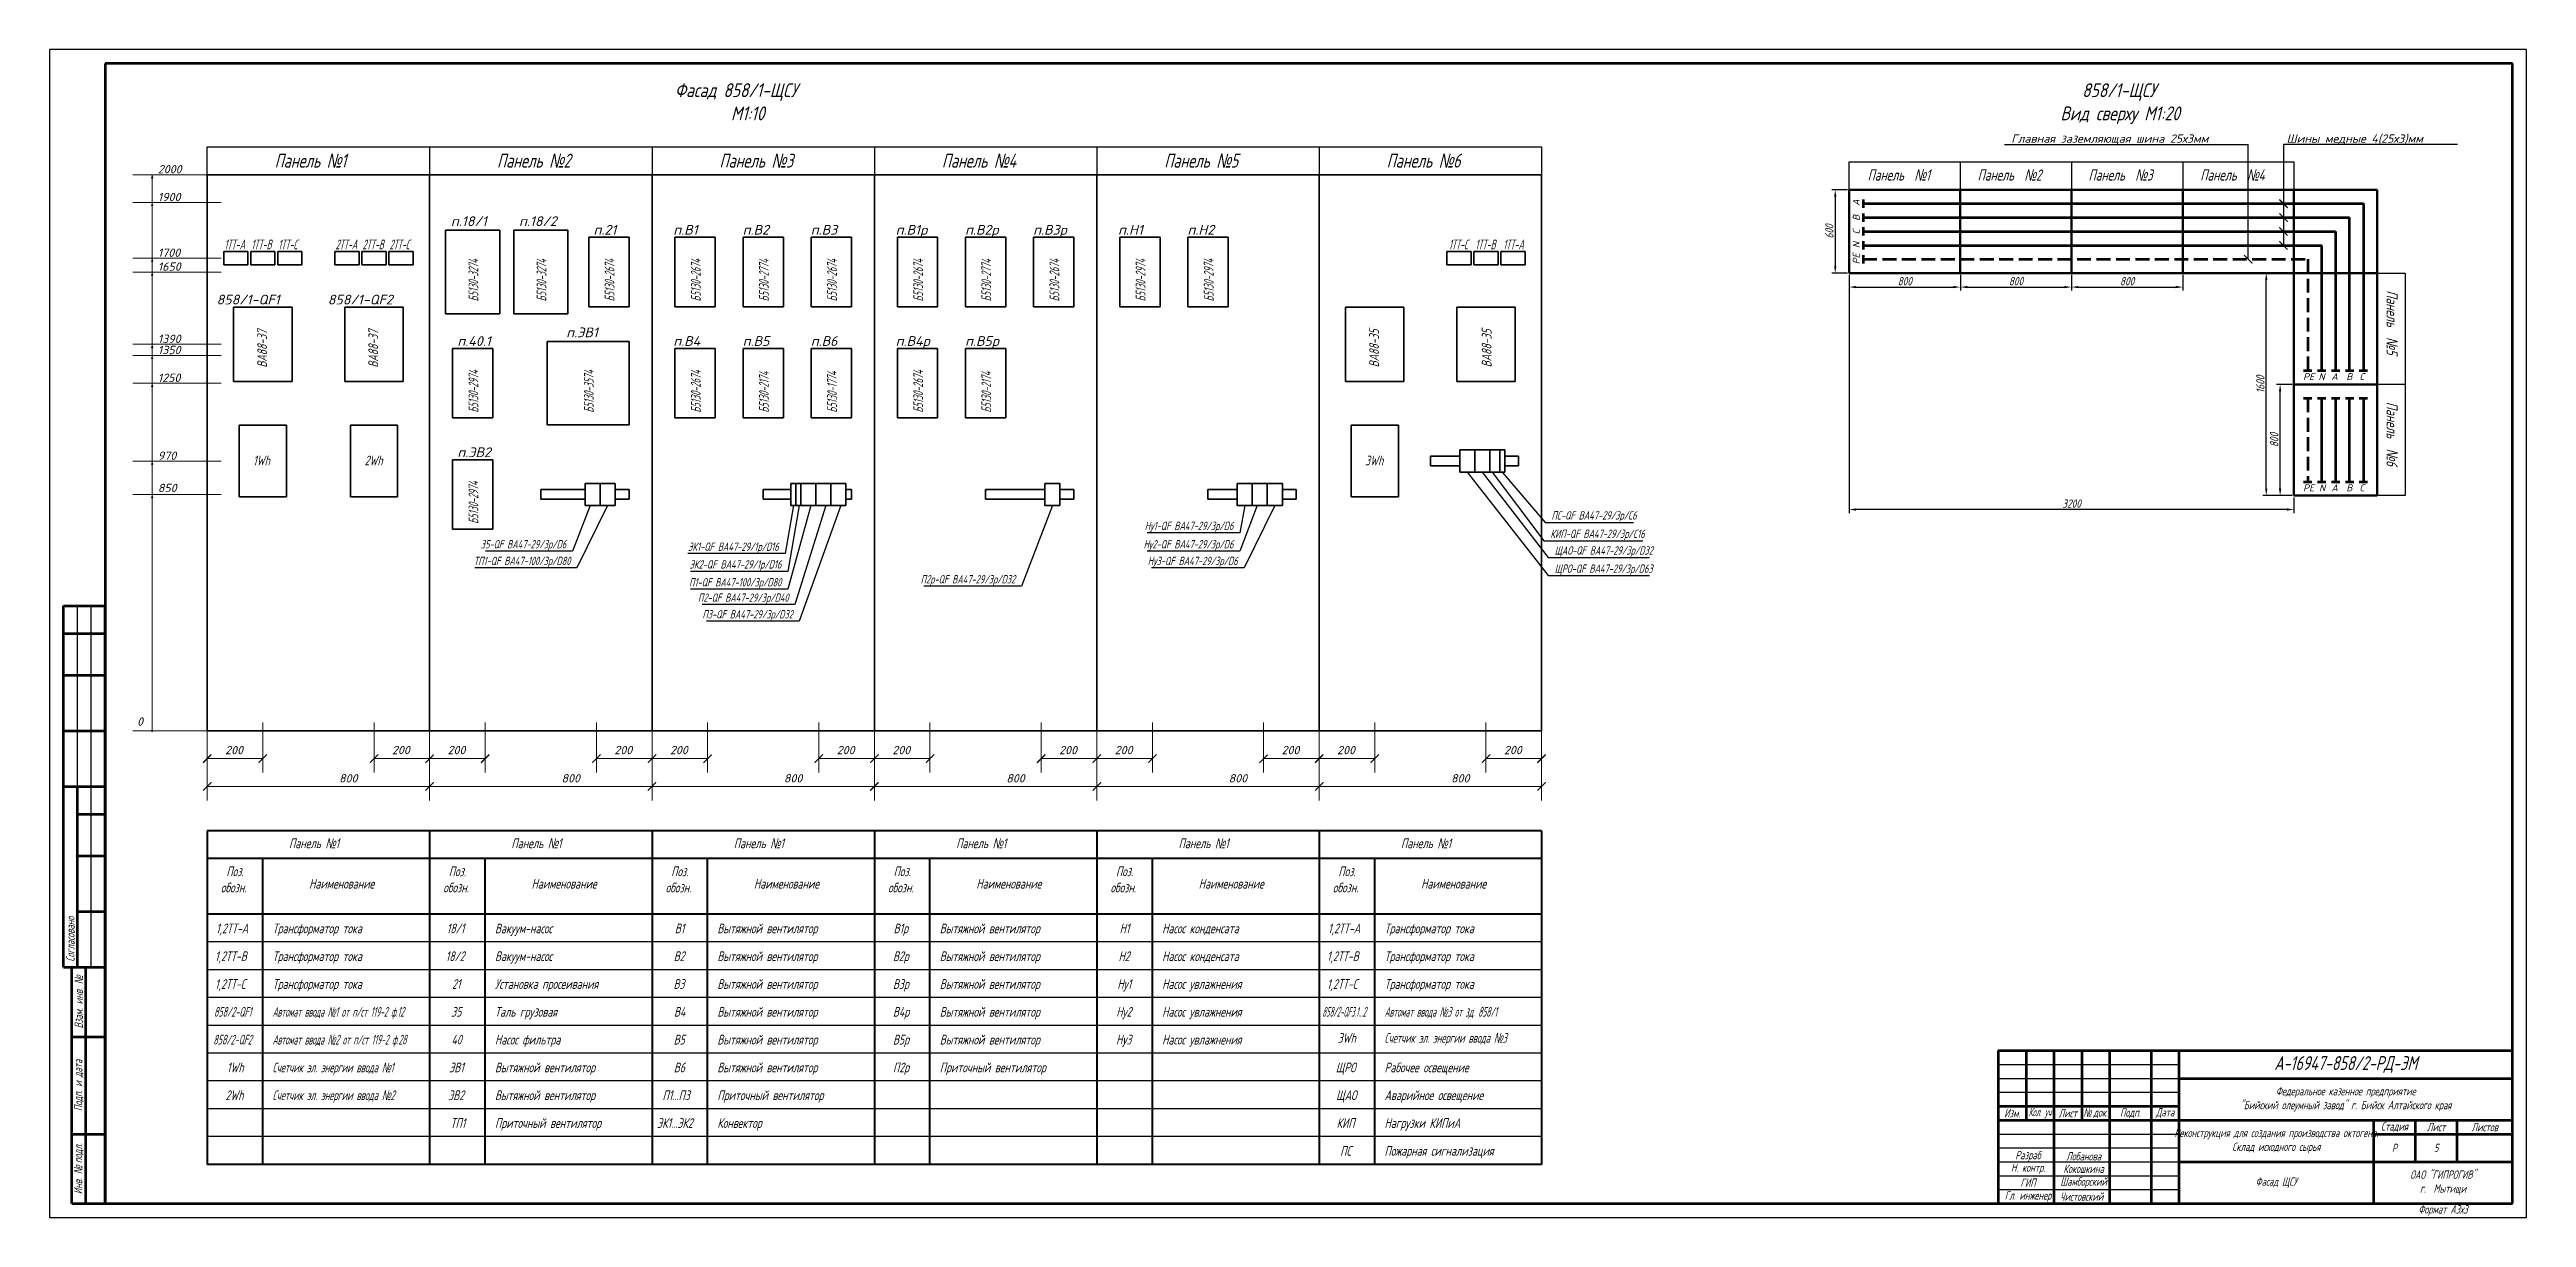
# Model space of a CAD drawing. Header units: millimetres. Extents: x -10490 to 5162, y -5053 to 76.
# Drawn here: x -6925 to -6034, y -814 to -394 of the extents above; entities that cross this region are included whole.
import ezdxf
from ezdxf import colors
from ezdxf.entities.mleader import LeaderData, LeaderLine
from ezdxf.math import Vec2, Vec3

# ---------------------------------------------------------------- set-up
doc = ezdxf.new("R2010")
doc.units = ezdxf.units.MM
doc.linetypes.add('gost5', pattern=[7, 5, -2, 0])
doc.layers.get('Defpoints').update_dxf_attribs({"color": 33})
for name, color, linetype, lineweight in [('КаБель силовой (Вновь)', 1, 'Continuous', 60), ('Линия выноска', 137, 'Continuous', 25), ('Размерная', 4, 'Continuous', 25), ('Рамка толстая', 7, 'Continuous', 60), ('Рамка тонкая', 5, 'Continuous', 25), ('ТаБлица', 253, 'Continuous', 25), ('Текст', 2, 'Continuous', 25), ('Штампы', 252, 'Continuous', 25), ('Щиты пульты (Вновь)', 5, 'Continuous', 50), ('Элемент эл. схем', 7, 'Continuous', 35)]:
    doc.layers.add(name, color=color, linetype=linetype, lineweight=lineweight)
doc.styles.add('GOST', font='GOST.shx', dxfattribs={"oblique": 15, "height": 3.5})
doc.styles.add('gost shx', font='gost.shx', dxfattribs={"oblique": 15})
doc.styles.add('SIMPLEX', font='simplex.shx', dxfattribs={"width": 0.7, "oblique": 15})
doc.dimstyles.new('ISO-25', dxfattribs={"dimtxt": 3, "dimasz": 2.5, "dimexe": 1.25, "dimexo": 0.625, "dimtad": 1, "dimtxsty": 'gost shx', "dimcen": 2.5, "dimclrt": 2, "dimadec": 0, "dimazin": 0, "dimtfac": 1, "dimtmove": 0, "dimatfit": 3, "dimfxl": 1, "dimarcsym": 0})

msp = doc.modelspace()

# ---------------------------------------------------------------- texts
at = {"layer": 'Текст', "lineweight": 20, "style": 'SIMPLEX', "oblique": 15}
for s, p in [('Главная заземляющая шина 25х3мм', (-6219.36948, -427.66718)), ('Шины медные 4(25х3)мм', (-6120.34335, -427.66718))]:
    msp.add_text(s, height=3, dxfattribs=at).set_placement(p)
at = {"layer": 'Текст', "linetype": 'Continuous', "lineweight": 20, "style": 'SIMPLEX', "oblique": 15}
for s, height, p in [('2000', 3, (-6886.09078, -438.69672)), ('1900', 3, (-6886.09067, -448.69661)), ('п.18/1', 3.5, (-6780.65933, -457.6102)), ('п.18/2', 3.5, (-6756.15986, -457.6102)), ('п.21', 3.5, (-6729.34829, -460.7172)), ('п.В1', 3.5, (-6700.65933, -460.7172)), ('п.В2', 3.5, (-6675.70106, -460.7172)), ('п.В3', 3.5, (-6651.20632, -460.7172)), ('п.В1р', 3.5, (-6620.65933, -460.7172)), ('п.В2р', 3.5, (-6595.70106, -460.7172)), ('п.В3р', 3.5, (-6571.20632, -460.7172)), ('п.Н1', 3.5, (-6540.65933, -460.7172)), ('п.Н2', 3.5, (-6515.70106, -460.7172)), ('1650', 3, (-6886.09078, -473.69653)), ('1700', 3, (-6886.09067, -468.69653)), ('858/1-QF1', 3.5, (-6864.95817, -485.8184)), ('858/1-QF2', 3.5, (-6824.95798, -485.8184)), ('1390', 3, (-6886.09067, -499.69663)), ('п.40.1', 3.5, (-6778.3429, -500.7172)), ('п.ЭВ1', 3.5, (-6739.16472, -497.6102)), ('п.В4', 3.5, (-6700.65933, -500.7172)), ('п.В5', 3.5, (-6675.70106, -500.7172)), ('п.В6', 3.5, (-6651.20632, -500.7172)), ('п.В4р', 3.5, (-6620.65933, -500.7172)), ('п.В5р', 3.5, (-6595.70106, -500.7172)), ('1350', 3, (-6886.09103, -503.69415)), ('1250', 3, (-6886.09203, -513.69671)), ('970', 3, (-6886.09067, -541.69733)), ('п.ЭВ2', 3.5, (-6778.3429, -540.71724)), ('850', 3, (-6886.09269, -553.31276)), (' 0', 3, (-6895.52801, -637.30977)), ('200', 3, (-6861.86912, -647.56675)), ('200', 3, (-6801.86741, -647.56625)), ('200', 3, (-6781.86912, -647.56675)), ('200', 3, (-6721.86741, -647.56625)), ('200', 3, (-6701.86912, -647.56675)), ('200', 3, (-6641.86741, -647.56625)), ('200', 3, (-6621.86935, -647.56976)), ('200', 3, (-6561.86764, -647.56927)), ('200', 3, (-6541.86912, -647.56675)), ('200', 3, (-6481.86741, -647.56625)), ('200', 3, (-6461.86912, -647.56675)), ('200', 3, (-6401.86741, -647.56625)), ('800', 3, (-6820.89282, -657.72088)), ('800', 3, (-6740.89282, -657.72088)), ('800', 3, (-6660.89282, -657.72088)), ('800', 3, (-6580.89306, -657.72389)), ('800', 3, (-6500.89282, -657.72088)), ('800', 3, (-6420.89282, -657.72088))]:
    msp.add_text(s, height=height, rotation=359.99904858, dxfattribs=at).set_placement(p)
at = {"layer": 'Текст', "style": 'SIMPLEX', "oblique": 15}
for s, p in [('В', (-6273.86535, -455.77596)), ('А', (-6273.86535, -450.38792)), ('С', (-6273.86535, -460.56321)), ('N', (-6273.86535, -465.56321)), ('PE', (-6273.86535, -471.39577))]:
    msp.add_text(s, height=2.5, rotation=90, dxfattribs=at).set_placement(p)
at = {"layer": 'Текст', "linetype": 'Continuous', "lineweight": 20, "style": 'SIMPLEX', "oblique": 15}
for s, rotation, width, p in [('1ТТ-А', 359.99904858, 0.5, (-6862.17591, -465.97354)), ('1ТТ-В', 359.99904858, 0.5, (-6852.47591, -465.97354)), ('1ТТ-С', 359.99904858, 0.5, (-6842.77591, -465.97354)), ('2ТТ-А', 359.99904858, 0.5, (-6822.1661, -465.97354)), ('2ТТ-В', 359.99904858, 0.5, (-6812.4661, -465.97354)), ('2ТТ-С', 359.99904858, 0.5, (-6802.7661, -465.97354)), ('1ТТ-С', 0.00095142, 0.5, (-6421.70668, -465.97367)), ('1ТТ-В', 0.00095142, 0.5, (-6412.17335, -465.97367)), ('1ТТ-А', 0.00095142, 0.5, (-6402.14002, -465.97366)), ('1Wh', 359.99904858, 0.7, (-6851.82127, -543.69223)), ('2Wh', 359.99904858, 0.7, (-6811.71674, -543.69223)), ('3Wh', 359.99904858, 0.7, (-6451.82127, -543.69223))]:
    msp.add_text(s, height=3.5, rotation=rotation, dxfattribs=dict(at, width=width)).set_placement(p)
at = {"layer": 'Текст', "style": 'SIMPLEX', "oblique": 15}
for s, p in [('PE', (-6114.39158, -513.02405)), ('N', (-6108.86471, -513.02405)), ('А', (-6104.25088, -513.02405)), ('В', (-6098.86284, -513.02405)), ('С', (-6094.07559, -513.02405)), ('PE', (-6114.39158, -553.02405)), ('N', (-6108.65756, -553.02405)), ('А', (-6104.25088, -553.02405)), ('В', (-6098.86284, -553.02405)), ('С', (-6094.07559, -553.02405))]:
    msp.add_text(s, height=2.5, dxfattribs=at).set_placement(p)
at = {"layer": 'Текст', "attachment_point": 1}
for s, width, heights, insert, char_height, style in [('\\pi82.781;Фасад 858/1-ЩСУ\\P\\pi102.93;М1:10', 220, [0], (-6782.85943, -406.26692), 5, 'GOST'), ('\\pi93.647;858/1-ЩСУ\\P\\pi83.27; Вид сверху М1:20', 220, [0], (-6287.52342, -406.26692), 5, 'GOST'), ('\\pi24.272;Панель {\\fArial|b0|i0|c204|p34;№}1', 80, [0], (-6868.32463, -431.59471), 5, 'SIMPLEX'), ('\\pi24.272;Панель {\\fArial|b0|i0|c204|p34;№}2', 80, [0], (-6788.32463, -431.59471), 5, 'SIMPLEX'), ('\\pi24.272;Панель {\\fArial|b0|i0|c204|p34;№}3', 80, [0], (-6708.32463, -431.59471), 5, 'SIMPLEX'), ('\\pi24.272;Панель {\\fArial|b0|i0|c204|p34;№}4', 80, [0], (-6628.32463, -431.59471), 5, 'SIMPLEX'), ('\\pi24.272;Панель {\\fArial|b0|i0|c204|p34;№}5', 80, [0], (-6548.32463, -431.59471), 5, 'SIMPLEX'), ('\\pi24.272;Панель {\\fArial|b0|i0|c204|p34;№}6', 80, [0], (-6468.32463, -431.59471), 5, 'SIMPLEX'), ('\\pi6.6301;Панель  {\\fArial|b0|i0|c204|p34;№}1', 40, [0], (-6277.69302, -437.25688), 4, 'SIMPLEX'), ('\\pi6.1989;Панель  {\\fArial|b0|i0|c204|p34;№}2', 40, [0], (-6237.69302, -437.25688), 4, 'SIMPLEX'), ('\\pi6.0968;Панель  {\\fArial|b0|i0|c204|p34;№}3', 40, [0], (-6197.69302, -437.25688), 4, 'SIMPLEX'), ('\\pi6.2968;Панель  {\\fArial|b0|i0|c204|p34;№}4', 40, [0], (-6157.69302, -437.25688), 4, 'SIMPLEX'), ('\\pi29.41;Панель {\\fArial|b0|i0|c204|p34;№}1', 80, [0], (-6868.32453, -677.84926), 3.5, 'SIMPLEX'), ('\\pi29.41;Панель {\\fArial|b0|i0|c204|p34;№}1', 80, [0], (-6788.32476, -677.84926), 3.5, 'SIMPLEX'), ('\\pi29.41;Панель {\\fArial|b0|i0|c204|p34;№}1', 80, [0], (-6708.325, -677.84926), 3.5, 'SIMPLEX'), ('\\pi29.41;Панель {\\fArial|b0|i0|c204|p34;№}1', 80, [0], (-6628.32523, -677.84926), 3.5, 'SIMPLEX'), ('\\pi29.41;Панель {\\fArial|b0|i0|c204|p34;№}1', 80, [0], (-6548.32523, -677.84926), 3.5, 'SIMPLEX'), ('\\pi29.41;Панель {\\fArial|b0|i0|c204|p34;№}1', 80, [0], (-6468.32523, -677.84926), 3.5, 'SIMPLEX'), ('\\pi6.886,t6.886;Поз. \\P\\pi4.9113,t4.9113;обозн.', 20, [0], (-6868.32453, -687.93412), 3.5, 'SIMPLEX'), ('\\pi16.652;Наименование', 60, [0], (-6848.32453, -692.38067), 3.5, 'SIMPLEX'), ('\\pi6.886,t6.886;Поз. \\P\\pi4.9113,t4.9113;обозн.', 20, [0], (-6788.32476, -687.93412), 3.5, 'SIMPLEX'), ('\\pi16.652;Наименование', 60, [0], (-6768.32476, -692.38067), 3.5, 'SIMPLEX'), ('\\pi6.886,t6.886;Поз. \\P\\pi4.9113,t4.9113;обозн.', 20, [0], (-6708.325, -687.93412), 3.5, 'SIMPLEX'), ('\\pi16.652;Наименование', 60, [0], (-6688.325, -692.38067), 3.5, 'SIMPLEX'), ('\\pi6.886,t6.886;Поз. \\P\\pi4.9113,t4.9113;обозн.', 20, [0], (-6628.32523, -687.93412), 3.5, 'SIMPLEX'), ('\\pi16.652;Наименование', 60, [0], (-6608.32523, -692.38067), 3.5, 'SIMPLEX'), ('\\pi6.886,t6.886;Поз. \\P\\pi4.9113,t4.9113;обозн.', 20, [0], (-6548.32523, -687.93412), 3.5, 'SIMPLEX'), ('\\pi16.652;Наименование', 60, [0], (-6528.32523, -692.38067), 3.5, 'SIMPLEX'), ('\\pi6.886,t6.886;Поз. \\P\\pi4.9113,t4.9113;обозн.', 20, [0], (-6468.32523, -687.93412), 3.5, 'SIMPLEX'), ('\\pi16.652;Наименование', 60, [0], (-6448.32523, -692.38067), 3.5, 'SIMPLEX'), ('\\pi3.175;1,2ТТ-А', 20, [0], (-6868.32453, -708.45355), 3.5, 'SIMPLEX'), ('\\pi3.5;Трансформатор тока', 60, [0], (-6848.32453, -708.45355), 3.5, 'SIMPLEX'), ('\\pi6.1478;18/1', 20, [0], (-6788.32476, -708.45355), 3.5, 'SIMPLEX'), ('\\pi3.5;Вакуум-насос', 60, [0], (-6768.32476, -708.45355), 3.5, 'SIMPLEX'), ('\\pi8.1894;В1', 20, [0], (-6708.325, -708.45355), 3.5, 'SIMPLEX'), ('\\pi3.5;Вытяжной вентилятор', 60, [0], (-6688.325, -708.45355), 3.5, 'SIMPLEX'), ('\\pi6.896;В1р', 20, [0], (-6628.32523, -708.45355), 3.5, 'SIMPLEX'), ('\\pi3.5;Вытяжной вентилятор', 60, [0], (-6608.32523, -708.45355), 3.5, 'SIMPLEX'), ('\\pi8.1894;Н1', 20, [0], (-6548.32523, -708.45355), 3.5, 'SIMPLEX'), ('\\pi3.5;Насос конденсата', 60, [0], (-6528.32523, -708.45355), 3.5, 'SIMPLEX'), ('\\pi3.175;1,2ТТ-А', 20, [0], (-6468.32523, -708.45355), 3.5, 'SIMPLEX'), ('\\pi3.5;Трансформатор тока', 60, [0], (-6448.32523, -708.45355), 3.5, 'SIMPLEX'), ('\\pi2.7954;1,2ТТ-В', 20, [0], (-6868.32453, -718.45355), 3.5, 'SIMPLEX'), ('\\pi3.5;Трансформатор тока', 60, [0], (-6848.32453, -718.45355), 3.5, 'SIMPLEX'), ('\\pi5.7704;18/2', 20, [0], (-6788.32476, -718.45355), 3.5, 'SIMPLEX'), ('\\pi3.5;Вакуум-насос', 60, [0], (-6768.32476, -718.45355), 3.5, 'SIMPLEX'), ('\\pi7.8121;В2', 20, [0], (-6708.325, -718.45355), 3.5, 'SIMPLEX'), ('\\pi3.5;Вытяжной вентилятор', 60, [0], (-6688.325, -718.45355), 3.5, 'SIMPLEX'), ('\\pi6.6627;В2р', 20, [0], (-6628.32523, -718.45355), 3.5, 'SIMPLEX'), ('\\pi3.5;Вытяжной вентилятор', 60, [0], (-6608.32523, -718.45355), 3.5, 'SIMPLEX'), ('\\pi7.8121;Н2', 20, [0], (-6548.32523, -718.45355), 3.5, 'SIMPLEX'), ('\\pi3.5;Насос конденсата', 60, [0], (-6528.32523, -718.45355), 3.5, 'SIMPLEX'), ('\\pi2.7954;1,2ТТ-В', 20, [0], (-6468.32523, -718.45355), 3.5, 'SIMPLEX'), ('\\pi3.5;Трансформатор тока', 60, [0], (-6448.32523, -718.45355), 3.5, 'SIMPLEX'), ('\\pi2.8177;1,2ТТ-С', 20, [0], (-6868.32453, -728.45355), 3.5, 'SIMPLEX'), ('\\pi3.5;Трансформатор тока', 60, [0], (-6848.32453, -728.45355), 3.5, 'SIMPLEX'), ('\\pi8.0728;21', 20, [0], (-6788.32476, -728.45355), 3.5, 'SIMPLEX'), ('\\pi3.5;Установка просеивания', 60, [0], (-6768.32476, -728.45355), 3.5, 'SIMPLEX'), ('\\pi7.7228;В3', 20, [4.29593], (-6708.325, -728.45355), 3.5, 'SIMPLEX'), ('\\pi3.5;Вытяжной вентилятор', 60, [0], (-6688.325, -728.45355), 3.5, 'SIMPLEX'), ('\\pi6.6627;В3р', 20, [4.29593], (-6628.32523, -728.45355), 3.5, 'SIMPLEX'), ('\\pi3.5;Вытяжной вентилятор', 60, [0], (-6608.32523, -728.45355), 3.5, 'SIMPLEX'), ('\\pi7.3728;Ну1', 20, [4.29593], (-6548.32523, -728.45355), 3.5, 'SIMPLEX'), ('\\pi3.5;Насос увлажнения', 60, [0], (-6528.32523, -728.45355), 3.5, 'SIMPLEX'), ('\\pi2.8177;1,2ТТ-С', 20, [0], (-6468.32523, -728.45355), 3.5, 'SIMPLEX'), ('\\pi3.5;Трансформатор тока', 60, [0], (-6448.32523, -728.45355), 3.5, 'SIMPLEX'), ('\\pi2.4091;{\\W0.5;858/2-QF1}', 20, [0], (-6868.32453, -738.45355), 3.5, 'SIMPLEX'), ('\\pi3.5;{\\W0.45;Автомат ввода \\fArial|b0|i0|c204|p34;№\\Fsimplex|c204;1 от п/ст 119-2 ф.12}', 60, [0], (-6848.32453, -738.45355), 3.5, 'SIMPLEX'), ('\\pi7.7537;35', 20, [0], (-6788.32476, -738.45355), 3.5, 'SIMPLEX'), ('\\pi3.5;Таль грузовая', 60, [0], (-6768.32476, -738.45355), 3.5, 'SIMPLEX'), ('\\pi7.8978;В4', 20, [0], (-6708.325, -738.45355), 3.5, 'SIMPLEX'), ('\\pi3.5;Вытяжной вентилятор', 60, [0], (-6688.325, -738.45355), 3.5, 'SIMPLEX'), ('\\pi6.6627;В4р', 20, [0], (-6628.32523, -738.45355), 3.5, 'SIMPLEX'), ('\\pi3.5;Вытяжной вентилятор', 60, [0], (-6608.32523, -738.45355), 3.5, 'SIMPLEX'), ('\\pi6.9954;Ну2', 20, [4.29593], (-6548.32523, -738.45355), 3.5, 'SIMPLEX'), ('\\pi3.5;Насос увлажнения', 60, [0], (-6528.32523, -738.45355), 3.5, 'SIMPLEX'), ('\\pi1.1204;{\\W0.4;858/2-QF3.1...2}', 20, [0], (-6468.32523, -738.45355), 3.5, 'SIMPLEX'), ('\\pi3.5;{\\W0.45;Автомат ввода \\fArial|b0|i0|c204|p34;№\\Fsimplex|c204;3 от зд. 858/1}', 60, [0], (-6448.32523, -738.45355), 3.5, 'SIMPLEX'), ('\\pi3.5;Вытяжной вентилятор', 60, [0], (-6688.325, -748.45355), 3.5, 'SIMPLEX'), ('\\pi3.5;Вытяжной вентилятор', 60, [0], (-6608.32523, -748.45355), 3.5, 'SIMPLEX'), ('\\pi6.649;3Wh', 20, [0], (-6468.32523, -747.83555), 3.5, 'SIMPLEX'), ('\\pi3.5;{\\W0.6;Счетчик эл. энергии ввода \\fArial|b0|i0|c204|p34;№\\Fsimplex|c204;3 }', 60, [0], (-6448.32523, -747.83555), 3.5, 'SIMPLEX'), ('\\pi2.1621;{\\W0.5;858/2-QF2}', 20, [0], (-6868.32453, -748.45355), 3.5, 'SIMPLEX'), ('\\pi3.5;{\\W0.45;Автомат ввода \\fArial|b0|i0|c204|p34;№\\Fsimplex|c204;2 от п/ст 119-2 ф.28}', 60, [0], (-6848.32453, -748.45355), 3.5, 'SIMPLEX'), ('\\pi7.8517;40', 20, [0], (-6788.32476, -748.45355), 3.5, 'SIMPLEX'), ('\\pi3.5;Насос фильтра', 60, [0], (-6768.32476, -748.45355), 3.5, 'SIMPLEX'), ('\\pi7.7811;В5', 20, [0], (-6708.325, -748.45355), 3.5, 'SIMPLEX'), ('\\pi6.6627;В5р', 20, [0], (-6628.32523, -748.45355), 3.5, 'SIMPLEX'), ('\\pi6.9061;Ну3', 20, [4.29593], (-6548.32523, -748.45355), 3.5, 'SIMPLEX'), ('\\pi3.5;Насос увлажнения', 60, [0], (-6528.32523, -748.45355), 3.5, 'SIMPLEX'), ('\\pi7.0847;1Wh', 20, [0], (-6868.32453, -758.45355), 3.5, 'SIMPLEX'), ('\\pi3.5;{\\W0.6;Счетчик эл. энергии ввода \\fArial|b0|i0|c204|p34;№\\Fsimplex|c204;1 }', 60, [0], (-6848.32453, -758.45355), 3.5, 'SIMPLEX'), ('\\pi7.0314;ЭВ1', 20, [0], (-6788.32476, -758.45355), 3.5, 'SIMPLEX'), ('\\pi3.5;Вытяжной вентилятор', 60, [0], (-6768.32476, -758.45355), 3.5, 'SIMPLEX'), ('\\pi7.8481;В6', 20, [0], (-6708.325, -758.45355), 3.5, 'SIMPLEX'), ('\\pi3.5;Вытяжной вентилятор', 60, [0], (-6688.325, -758.45355), 3.5, 'SIMPLEX'), ('\\pi6.6627;П2р', 20, [0], (-6628.32523, -758.45355), 3.5, 'SIMPLEX'), ('\\pi3.5;Приточный вентилятор', 60, [0], (-6608.32523, -758.45355), 3.5, 'SIMPLEX'), ('\\pi5.9677;ЩРО', 20, [4.29593], (-6468.32523, -758.45355), 3.5, 'SIMPLEX'), ('\\pi3.5;Рабочее освещение', 60, [0], (-6448.32523, -758.45355), 3.5, 'SIMPLEX'), ('\\pi6.5597;2Wh', 20, [0], (-6868.32453, -768.45355), 3.5, 'SIMPLEX'), ('\\pi3.5;{\\W0.6;Счетчик эл. энергии ввода \\fArial|b0|i0|c204|p34;№\\Fsimplex|c204;2}', 60, [0], (-6848.32453, -768.45355), 3.5, 'SIMPLEX'), ('\\pi6.6541;ЭВ2', 20, [0], (-6788.32476, -768.45355), 3.5, 'SIMPLEX'), ('\\pi3.5;Вытяжной вентилятор', 60, [0], (-6768.32476, -768.45355), 3.5, 'SIMPLEX'), ('\\pi3.7561;П1...П3', 20, [0], (-6708.325, -768.45355), 3.5, 'SIMPLEX'), ('\\pi3.5;Приточный вентилятор', 60, [0], (-6688.325, -768.45355), 3.5, 'SIMPLEX'), ('\\pi6.0844;ЩАО', 20, [4.29593], (-6468.32523, -768.45355), 3.5, 'SIMPLEX'), ('\\pi3.5;Аварийное освещение', 60, [0], (-6448.32523, -768.45355), 3.5, 'SIMPLEX'), ('\\pi7.4894;ТП1', 20, [0], (-6788.32476, -778.45355), 3.5, 'SIMPLEX'), ('\\pi3.5;Приточный вентилятор', 60, [0], (-6768.32476, -778.45355), 3.5, 'SIMPLEX'), ('\\pi1.8124;ЭК1...ЭК2', 20, [0], (-6708.325, -778.45355), 3.5, 'SIMPLEX'), ('\\pi3.5;Конвектор', 60, [0], (-6688.325, -778.45355), 3.5, 'SIMPLEX'), ('\\pi6.2644;КИП', 20, [4.29593], (-6468.32523, -778.45355), 3.5, 'SIMPLEX'), ('\\pi3.5;Нагрузки КИПиА', 60, [0], (-6448.32523, -778.45355), 3.5, 'SIMPLEX'), ('\\pi7.5427;ПС', 20, [4.29593], (-6468.32523, -788.45355), 3.5, 'SIMPLEX'), ('\\pi3.5;Пожарная сигнализация', 60, [0], (-6448.32523, -788.45355), 3.5, 'SIMPLEX')]:
    msp.add_mtext_dynamic_manual_height_columns(s, width=width, gutter_width=12.5, heights=heights, dxfattribs=dict(at, insert=insert, char_height=char_height, style=style))
at = {"layer": 'Текст', "style": 'SIMPLEX'}
for s, width, heights, insert, char_height, attachment_point, rotation in [('\\pi1.9043;{\\W0.6;Б5130-3274}', 25.1126004, [0], (-6774.32057, -486.64568), 3.5, 1, 90), ('\\pi1.9043;{\\W0.6;Б5130-3274}', 25.1126004, [0], (-6749.8211, -486.64568), 3.5, 1, 90), ('\\pi1.91;{\\W0.6;Б5130-2674}', 25.1126004, [0], (-6725.32596, -486.64568), 3.5, 1, 90), ('\\pi1.9043;{\\W0.6;Б5130-2674}', 25.1126004, [0], (-6694.32057, -486.64568), 3.5, 1, 90), ('\\pi1.91;{\\W0.6;Б5130-2774}', 25.1126004, [0], (-6669.8207, -486.64568), 3.5, 1, 90), ('\\pi1.91;{\\W0.6;Б5130-2674}', 25.1126004, [0], (-6645.32596, -486.64568), 3.5, 1, 90), ('\\pi1.9043;{\\W0.6;Б5130-2674}', 25.1126004, [0], (-6614.32057, -486.64568), 3.5, 1, 90), ('\\pi1.91;{\\W0.6;Б5130-2774}', 25.1126004, [0], (-6589.8207, -486.64568), 3.5, 1, 90), ('\\pi1.91;{\\W0.6;Б5130-2674}', 25.1126004, [0], (-6565.32596, -486.64568), 3.5, 1, 90), ('\\pi1.9043;{\\W0.6;Б5130-2974}', 25.1126004, [0], (-6534.32057, -486.64568), 3.5, 1, 90), ('\\pi1.91;{\\W0.6;Б5130-2974}', 25.1126004, [0], (-6509.8207, -486.64568), 3.5, 1, 90), ('\\pi6.1634;Панель  {\\fArial|b0|i0|c204|p34;№}5', 40, [0], (-6080.38341, -474.56649), 4, 1, 270), ('\\pi4.9978;ВА88-37', 26.8, [4.00962], (-6850.3372, -513.54688), 3.5, 1, 90), ('\\pi4.9978;ВА88-37', 26.8, [4.00962], (-6810.33701, -513.54688), 3.5, 1, 90), ('\\pi5.1144;ВА88-35', 26.8, [4.00962], (-6450.3372, -513.54688), 3.5, 1, 90), ('\\pi5.1144;ВА88-35', 26.8, [4.00962], (-6406.31205, -513.54688), 3.5, 7, 90), ('\\pi1.91;{\\W0.6;Б5130-2974}', 25.1126004, [0], (-6774.32057, -526.64568), 3.5, 1, 90), ('\\pi1.9043;{\\W0.6;Б5130-3574}', 25.1126004, [0], (-6732.82596, -526.64568), 3.5, 1, 90), ('\\pi1.9043;{\\W0.6;Б5130-2674}', 25.1126004, [0], (-6694.32057, -526.64568), 3.5, 1, 90), ('\\pi1.91;{\\W0.6;Б5130-2174}', 25.1126004, [0], (-6669.8207, -526.64568), 3.5, 1, 90), ('\\pi1.91;{\\W0.6;Б5130-1774}', 25.1126004, [0], (-6645.32596, -526.64568), 3.5, 1, 90), ('\\pi1.9043;{\\W0.6;Б5130-2674}', 25.1126004, [0], (-6614.32057, -526.64568), 3.5, 1, 90), ('\\pi1.91;{\\W0.6;Б5130-2174}', 25.1126004, [0], (-6589.8207, -526.64568), 3.5, 1, 90), ('\\pi6.24;Панель  {\\fArial|b0|i0|c204|p34;№}6', 40, [0], (-6080.38341, -514.56649), 4, 1, 270), ('\\pi1.91;{\\W0.6;Б5130-2974}', 25.1126004, [0], (-6774.32057, -566.64572), 3.5, 1, 90)]:
    msp.add_mtext_dynamic_manual_height_columns(s, width=width, gutter_width=12.5, heights=heights, dxfattribs=dict(at, insert=insert, char_height=char_height, attachment_point=attachment_point, rotation=rotation))
at = {"layer": 'Штампы', "color": 2, "char_height": 3, "rotation": 90, "style": 'SIMPLEX'}
for s, insert, width, attachment_point in [('Согласовано', (-6917.54361, -722.14685), 61, 4), ('Взам. инв. {\\fArial|b0|i0|c204|p34;№}', (-6914.54361, -736.64685), 25, 5), ('Подп. и дата', (-6914.54361, -766.64685), 35, 5), ('Инв. {\\fArial|b0|i0|c204|p34;№ }подл.', (-6914.54361, -796.64685), 25, 5)]:
    msp.add_mtext(s, dxfattribs=dict(at, insert=insert, width=width, attachment_point=attachment_point))
at = {"layer": 'Штампы', "color": 2, "attachment_point": 5, "style": 'SIMPLEX'}
for s, insert, char_height, width in [('А-16947-858/2-РД-ЭМ', (-6099.04362, -759.14683), 5, 120), ('Изм.', (-6219.04362, -776.64683), 3, 10), ('{\\W0.5;Кол. уч}', (-6209.04362, -776.64683), 3, 10), ('{\\W0.7;Лист}', (-6199.04362, -776.64683), 3, 10), ('{\\fArial|b0|i0|c204|p34;\\W0.6;№ \\Fsimplex|c204;док.}', (-6189.04362, -776.64683), 3, 10), ('Подп.', (-6176.54362, -776.64683), 3, 15), ('{\\W0.7;Дата}', (-6164.04362, -776.64683), 3, 10), ('Федеральное казенное предприятие\\P"Бийский олеумный завод" г. Бийск Алтайского края', (-6099.04362, -771.64683), 3, 120), ('Реконструкция для создания производства октогена. \\PСклад исходного сырья', (-6124.04362, -786.64683), 3, 70), ('Стадия', (-6081.54362, -781.64683), 3, 15), ('Лист', (-6066.54362, -781.64683), 3, 15), ('Листов', (-6049.04362, -781.64683), 3, 20), (' Разраб', (-6214.04362, -792.14683), 3, 20), (' Лобанова', (-6194.04362, -792.14683), 3, 20), ('Р', (-6081.54362, -789.14683), 3, 15), ('5', (-6066.54362, -789.14683), 3, 15), (' Н. контр.', (-6214.04362, -796.64683), 3, 20), (' ГИП', (-6214.04362, -801.64683), 3, 20), ('{\\W0.6; Шамборский}', (-6194.04362, -801.64683), 3, 20), (' Кокошкина', (-6194.04362, -796.64683), 3, 20), ('Фасад ЩСУ', (-6124.04362, -801.64683), 3, 70), ('ОАО "ГИПРОГИВ"\\Pг.  Мытищи', (-6064.04362, -801.64683), 3, 50), ('{\\W0.6; Гл. инженер}', (-6214.04362, -806.64683), 3, 20), ('{\\W0.6;Чистовский}', (-6194.04362, -806.64683), 3, 20), ('Формат А3х3', (-6064.04362, -811.64683), 3, 50)]:
    msp.add_mtext(s, dxfattribs=dict(at, insert=insert, char_height=char_height, width=width))

# ---------------------------------------------------------------- blocks, each defined once
blk = doc.blocks.new('_ArchTick')
at = {"color": 0, "linetype": 'ByBlock', "const_width": 0.15}
blk.add_lwpolyline([(-0.5, -0.5), (0.5, 0.5)], dxfattribs=at)
blk = doc.blocks.new('_None')
blk = doc.blocks.new('A$C7B2D3637')
at = {"layer": 'Рамка толстая'}
for p, q in [((20, 415), (20, 5)), ((886, 415), (20, 415)), ((886, 5), (886, 415)), ((20, 5), (886, 5))]:
    blk.add_line(p, q, dxfattribs=at)
at = {"layer": 'Рамка тонкая'}
for p, q in [((0, 420), (0, 0)), ((891, 420), (0, 420)), ((891, 0), (891, 420)), ((0, 0), (891, 0))]:
    blk.add_line(p, q, dxfattribs=at)
blk = doc.blocks.new('*D569')
at = {"layer": 'Defpoints', "color": 0, "transparency": 16777216}
for p in [(-6277.69, -444.57), (-6282.69, -474.57), (-6277.69, -474.57)]:
    blk.add_point(p, dxfattribs=at)
at = {"layer": 'Размерная', "color": 0, "lineweight": -2, "transparency": 16777216}
for p, q in [((-6278.32, -444.57), (-6283.94, -444.57)), ((-6282.69, -447.07), (-6282.69, -472.07)), ((-6278.32, -474.57), (-6283.94, -474.57))]:
    blk.add_line(p, q, dxfattribs=at)
at = {"layer": 'Размерная', "color": 0, "transparency": 16777216}
for points in [[(-6283.1, -447.07), (-6282.27, -447.07), (-6282.69, -444.57)], [(-6283.1, -472.07), (-6282.27, -472.07), (-6282.69, -474.57)]]:
    blk.add_solid(points, dxfattribs=at)
at = {"layer": 'Размерная', "color": 2, "lineweight": 18, "transparency": 16777216, "insert": (-6284.81, -459.57), "char_height": 3, "attachment_point": 5, "rotation": 90, "style": 'gost shx'}
blk.add_mtext('600', dxfattribs=at)
blk = doc.blocks.new('*D570')
at = {"layer": 'Defpoints', "color": 0, "transparency": 16777216}
for p in [(-6277.69, -474.57), (-6237.69, -474.57), (-6237.69, -479.57)]:
    blk.add_point(p, dxfattribs=at)
at = {"layer": 'Размерная', "color": 0, "lineweight": -2, "transparency": 16777216}
for p, q in [((-6277.69, -475.19), (-6277.69, -480.82)), ((-6275.19, -479.57), (-6240.19, -479.57)), ((-6237.69, -475.19), (-6237.69, -480.82))]:
    blk.add_line(p, q, dxfattribs=at)
at = {"layer": 'Размерная', "color": 0, "transparency": 16777216}
for points in [[(-6275.19, -479.15), (-6275.19, -479.98), (-6277.69, -479.57)], [(-6240.19, -479.15), (-6240.19, -479.98), (-6237.69, -479.57)]]:
    blk.add_solid(points, dxfattribs=at)
at = {"layer": 'Размерная', "color": 2, "lineweight": 18, "transparency": 16777216, "insert": (-6257.69, -477.44), "char_height": 3, "attachment_point": 5, "style": 'gost shx'}
blk.add_mtext('800', dxfattribs=at)
blk = doc.blocks.new('*D571')
at = {"layer": 'Defpoints', "color": 0, "transparency": 16777216}
for p in [(-6122.66, -514.57), (-6117.69, -514.57), (-6117.69, -554.57)]:
    blk.add_point(p, dxfattribs=at)
at = {"layer": 'Размерная', "color": 0, "lineweight": -2, "transparency": 16777216}
for p, q in [((-6118.32, -514.57), (-6123.91, -514.57)), ((-6122.66, -552.07), (-6122.66, -517.07)), ((-6118.32, -554.57), (-6123.91, -554.57))]:
    blk.add_line(p, q, dxfattribs=at)
at = {"layer": 'Размерная', "color": 0, "transparency": 16777216}
for points in [[(-6123.08, -517.07), (-6122.25, -517.07), (-6122.66, -514.57)], [(-6123.08, -552.07), (-6122.25, -552.07), (-6122.66, -554.57)]]:
    blk.add_solid(points, dxfattribs=at)
at = {"layer": 'Размерная', "color": 2, "lineweight": 18, "transparency": 16777216, "insert": (-6124.79, -534.57), "char_height": 3, "attachment_point": 5, "rotation": 90, "style": 'gost shx'}
blk.add_mtext('800', dxfattribs=at)
blk = doc.blocks.new('*D572')
at = {"layer": 'Defpoints', "color": 0, "transparency": 16777216}
for p in [(-6127.65, -474.57), (-6117.69, -474.57), (-6117.69, -554.57)]:
    blk.add_point(p, dxfattribs=at)
at = {"layer": 'Размерная', "color": 0, "lineweight": -2, "transparency": 16777216}
for p, q in [((-6118.32, -474.57), (-6128.9, -474.57)), ((-6127.65, -552.07), (-6127.65, -477.07)), ((-6118.32, -554.57), (-6128.9, -554.57))]:
    blk.add_line(p, q, dxfattribs=at)
at = {"layer": 'Размерная', "color": 0, "transparency": 16777216}
for points in [[(-6128.06, -477.07), (-6127.23, -477.07), (-6127.65, -474.57)], [(-6128.06, -552.07), (-6127.23, -552.07), (-6127.65, -554.57)]]:
    blk.add_solid(points, dxfattribs=at)
at = {"layer": 'Размерная', "color": 2, "lineweight": 18, "transparency": 16777216, "insert": (-6129.77, -514.57), "char_height": 3, "attachment_point": 5, "rotation": 90, "style": 'gost shx'}
blk.add_mtext('1600', dxfattribs=at)
blk = doc.blocks.new('*D566')
at = {"layer": 'Defpoints', "color": 0, "transparency": 16777216}
for p in [(-6237.69, -474.57), (-6197.69, -474.57), (-6197.69, -479.57)]:
    blk.add_point(p, dxfattribs=at)
at = {"layer": 'Размерная', "color": 0, "lineweight": -2, "transparency": 16777216}
for p, q in [((-6237.69, -475.19), (-6237.69, -480.82)), ((-6235.19, -479.57), (-6200.19, -479.57)), ((-6197.69, -475.19), (-6197.69, -480.82))]:
    blk.add_line(p, q, dxfattribs=at)
at = {"layer": 'Размерная', "color": 0, "transparency": 16777216}
for points in [[(-6235.19, -479.15), (-6235.19, -479.98), (-6237.69, -479.57)], [(-6200.19, -479.15), (-6200.19, -479.98), (-6197.69, -479.57)]]:
    blk.add_solid(points, dxfattribs=at)
at = {"layer": 'Размерная', "color": 2, "lineweight": 18, "transparency": 16777216, "insert": (-6217.69, -477.44), "char_height": 3, "attachment_point": 5, "style": 'gost shx'}
blk.add_mtext('800', dxfattribs=at)
blk = doc.blocks.new('*D567')
at = {"layer": 'Defpoints', "color": 0, "transparency": 16777216}
for p in [(-6197.69, -474.57), (-6157.69, -474.57), (-6157.69, -479.57)]:
    blk.add_point(p, dxfattribs=at)
at = {"layer": 'Размерная', "color": 0, "lineweight": -2, "transparency": 16777216}
for p, q in [((-6197.69, -475.19), (-6197.69, -480.82)), ((-6195.19, -479.57), (-6160.19, -479.57)), ((-6157.69, -475.19), (-6157.69, -480.82))]:
    blk.add_line(p, q, dxfattribs=at)
at = {"layer": 'Размерная', "color": 0, "transparency": 16777216}
for points in [[(-6195.19, -479.15), (-6195.19, -479.98), (-6197.69, -479.57)], [(-6160.19, -479.15), (-6160.19, -479.98), (-6157.69, -479.57)]]:
    blk.add_solid(points, dxfattribs=at)
at = {"layer": 'Размерная', "color": 2, "lineweight": 18, "transparency": 16777216, "insert": (-6177.69, -477.44), "char_height": 3, "attachment_point": 5, "style": 'gost shx'}
blk.add_mtext('800', dxfattribs=at)
blk = doc.blocks.new('*D568')
at = {"layer": 'Defpoints', "color": 0, "transparency": 16777216}
for p in [(-6277.69, -474.57), (-6277.69, -559.57), (-6117.69, -554.57)]:
    blk.add_point(p, dxfattribs=at)
at = {"layer": 'Размерная', "color": 0, "lineweight": -2, "transparency": 16777216}
for p, q in [((-6277.69, -475.19), (-6277.69, -560.82)), ((-6120.19, -559.57), (-6275.19, -559.57)), ((-6117.69, -555.19), (-6117.69, -560.82))]:
    blk.add_line(p, q, dxfattribs=at)
at = {"layer": 'Размерная', "color": 0, "transparency": 16777216}
for points in [[(-6275.19, -559.15), (-6275.19, -559.98), (-6277.69, -559.57)], [(-6120.19, -559.15), (-6120.19, -559.98), (-6117.69, -559.57)]]:
    blk.add_solid(points, dxfattribs=at)
at = {"layer": 'Размерная', "color": 2, "lineweight": 18, "transparency": 16777216, "insert": (-6197.69, -557.44), "char_height": 3, "attachment_point": 5, "style": 'gost shx'}
blk.add_mtext('3200', dxfattribs=at)

# ---------------------------------------------------------------- dimensions: what is measured, and where the dimension line sits
at = {"layer": 'Размерная', "lineweight": 18}
for base, p1, p2, picture, middle in [((-6282.68514, -474.56649), (-6277.69302, -444.56649), (-6277.69302, -474.56649), '*D569', (-6284.81014, -459.56649)), ((-6127.64631, -474.56649), (-6117.69302, -554.56649), (-6117.69302, -474.56649), '*D572', (-6129.77131, -514.56649)), ((-6122.66443, -514.56649), (-6117.69302, -554.56649), (-6117.69302, -514.56649), '*D571', (-6124.78943, -534.56649))]:
    dim = msp.add_linear_dim(base=base, p1=p1, p2=p2, angle=90, dimstyle='ISO-25', override={"dimlfac": 20}, dxfattribs=at)
    dim.commit()
    dim.dimension.update_dxf_attribs({"geometry": picture, "text_midpoint": middle})
for base, p1, p2, picture, middle in [((-6237.69302, -479.56645), (-6277.69302, -474.56649), (-6237.69302, -474.56649), '*D570', (-6257.69302, -477.44145)), ((-6277.69302, -559.56615), (-6117.69302, -554.56649), (-6277.69302, -474.56649), '*D568', (-6197.69302, -557.44086)), ((-6197.69302, -479.56645), (-6237.69302, -474.56649), (-6197.69302, -474.56649), '*D566', (-6217.69302, -477.44145)), ((-6157.69302, -479.56645), (-6197.69302, -474.56649), (-6157.69302, -474.56649), '*D567', (-6177.69302, -477.44145))]:
    dim = msp.add_linear_dim(base=base, p1=p1, p2=p2, dimstyle='ISO-25', override={"dimlfac": 20}, dxfattribs=at)
    dim.commit()
    dim.dimension.update_dxf_attribs({"geometry": picture, "text_midpoint": middle})

# ---------------------------------------------------------------- hatches: boundary and pattern name
at = {"layer": 'Размерная', "lineweight": 18}
for points in [[(-6888.08289, -439.12815), (-6887.66956, -440.44794), (-6888.60131, -440.44792)], [(-6888.08278, -449.12804), (-6887.66945, -450.44782), (-6888.60119, -450.44781)], [(-6888.08278, -469.12796), (-6887.66945, -470.44774), (-6888.60119, -470.44773)], [(-6888.08289, -474.12796), (-6887.66956, -475.44774), (-6888.60131, -475.44773)], [(-6888.08314, -504.12558), (-6887.66981, -505.44536), (-6888.60156, -505.44535)], [(-6888.08278, -500.12807), (-6887.66945, -501.44785), (-6888.60119, -501.44783)], [(-6888.08414, -514.12814), (-6887.67081, -515.44792), (-6888.60255, -515.4479)], [(-6888.08278, -542.12876), (-6887.66945, -543.44854), (-6888.60119, -543.44853)], [(-6888.0848, -554.12819), (-6887.67147, -555.44797), (-6888.60322, -555.44796)]]:
    msp.add_hatch(color=256, dxfattribs=at).paths.add_polyline_path(points)
h = msp.add_hatch(color=256, dxfattribs=at)
h.paths.add_polyline_path([(-6888.09564, -639.53077), (-6888.09564, -639.34013, 1), (-6888.09563, -638.94013), (-6888.09563, -638.80185, -0.983601769)])
h.paths.add_polyline_path([(-6888.46615, -639.1706), (-6888.2933, -639.1706, 0.37009163), (-6888.09564, -639.34013), (-6888.09564, -639.53077, -0.415603372)])
h.paths.add_polyline_path([(-6888.10165, -638.8018, -0.004133378), (-6888.09563, -638.80185), (-6888.09563, -638.94013, 0.459756381), (-6888.2933, -639.1706), (-6888.46615, -639.1706, -0.417671194)])
h = msp.add_hatch(color=256, dxfattribs=at)
h.paths.add_polyline_path([(-6888.09564, -639.34013), (-6888.09563, -638.94013, -1)])
h.paths.add_polyline_path([(-6888.09563, -638.94013), (-6888.09563, -639.17061), (-6888.2933, -639.1706, -0.459756381)])
h.paths.add_polyline_path([(-6888.09563, -639.17061), (-6888.09564, -639.34013, -0.37009163), (-6888.2933, -639.1706)])

# ---------------------------------------------------------------- linework, layer by layer
at = {"layer": 'КаБель силовой (Вновь)', "lineweight": 70}
for p, q in [((-6272.69302, -448.06649), (-6272.69302, -451.06649)), ((-6272.69302, -449.56649), (-6092.69302, -449.56649)), ((-6272.69302, -453.06649), (-6272.69302, -456.06649)), ((-6272.69302, -454.56649), (-6097.69302, -454.56649)), ((-6272.69302, -458.06649), (-6272.69302, -461.06649)), ((-6272.69302, -459.56649), (-6102.69302, -459.56649)), ((-6272.69302, -463.06649), (-6272.69302, -466.06649)), ((-6272.69302, -464.56649), (-6107.69302, -464.56649)), ((-6272.69302, -468.06649), (-6272.69302, -471.06649)), ((-6114.19302, -509.56649), (-6111.19302, -509.56649)), ((-6109.19302, -509.56649), (-6106.19302, -509.56649)), ((-6104.19302, -509.56649), (-6101.19302, -509.56649)), ((-6099.19302, -509.56649), (-6096.19302, -509.56649)), ((-6094.19302, -509.56649), (-6091.19302, -509.56649)), ((-6114.19302, -519.56649), (-6111.19302, -519.56649)), ((-6109.19302, -519.56649), (-6106.19302, -519.56649)), ((-6104.19302, -519.56649), (-6101.19302, -519.56649)), ((-6099.19302, -519.56649), (-6096.19302, -519.56649)), ((-6094.19302, -519.56649), (-6091.19302, -519.56649)), ((-6114.19302, -549.56649), (-6111.19302, -549.56649)), ((-6109.19302, -549.56649), (-6106.19302, -549.56649)), ((-6104.19302, -549.56649), (-6101.19302, -549.56649)), ((-6099.19302, -549.56649), (-6096.19302, -549.56649)), ((-6094.19302, -549.56649), (-6091.19302, -549.56649))]:
    msp.add_line(p, q, dxfattribs=at)
at = {"layer": 'КаБель силовой (Вновь)'}
for p, q in [((-6092.69302, -449.56649), (-6092.69302, -509.56649)), ((-6102.69302, -459.56649), (-6102.69302, -509.56649)), ((-6097.69302, -509.56649), (-6097.69302, -454.56649)), ((-6107.69302, -509.56649), (-6107.69302, -464.56649)), ((-6107.69302, -549.56649), (-6107.69302, -519.56649)), ((-6102.69302, -519.56649), (-6102.69302, -549.56649)), ((-6097.69302, -549.56649), (-6097.69302, -519.56649)), ((-6092.69302, -519.56649), (-6092.69302, -549.56649))]:
    msp.add_line(p, q, dxfattribs=at)
at = {"layer": 'КаБель силовой (Вновь)', "linetype": 'gost5', "lineweight": 70}
for p, q in [((-6272.69302, -469.56649), (-6112.69302, -469.56649)), ((-6112.69302, -469.56649), (-6112.69302, -509.56649)), ((-6112.69302, -519.56649), (-6112.69302, -549.56649))]:
    msp.add_line(p, q, dxfattribs=at)
at = {"layer": 'Линия выноска'}
for p, q in [((-6221.78377, -428.24664), (-6134.11434, -428.24664)), ((-6134.11434, -469.56649), (-6134.11434, -428.24664)), ((-6058.79337, -428.24664), (-6121.46281, -428.24664)), ((-6121.46281, -428.24664), (-6121.46281, -464.56649))]:
    msp.add_line(p, q, dxfattribs=at)
at = {"layer": 'Размерная', "lineweight": 18}
for p, q in [((-6895.04361, -439.14622), (-6868.32463, -439.14683)), ((-6888.09231, -439.14638), (-6888.09563, -639.14013)), ((-6895.0435, -449.14611), (-6863.32452, -449.14683)), ((-6895.0435, -469.14603), (-6863.32452, -469.14675)), ((-6895.04361, -474.14603), (-6863.32463, -474.14675)), ((-6895.04386, -504.14365), (-6863.32488, -504.14437)), ((-6895.0435, -500.14614), (-6863.32452, -500.14686)), ((-6895.04486, -514.14621), (-6863.32587, -514.14693)), ((-6895.0435, -542.14683), (-6863.32452, -542.14755)), ((-6895.04552, -554.14626), (-6863.32295, -554.14687)), ((-6868.32463, -639.14683), (-6895.04195, -639.14622)), ((-6868.32479, -637.14615), (-6868.32513, -664.14468)), ((-6868.32479, -637.14615), (-6868.32513, -664.14468)), ((-6868.32479, -637.14615), (-6868.32513, -664.14468)), ((-6868.32479, -637.14615), (-6868.32513, -664.14468)), ((-6848.32435, -636.14683), (-6848.32629, -654.15391)), ((-6808.32127, -636.14629), (-6808.32321, -654.15337)), ((-6788.32484, -637.14615), (-6788.32518, -664.14468)), ((-6788.32484, -637.14615), (-6788.32518, -664.14468)), ((-6788.32484, -637.14615), (-6788.32518, -664.14468)), ((-6788.32484, -637.14615), (-6788.32518, -664.14468)), ((-6768.32435, -636.14683), (-6768.32629, -654.15391)), ((-6728.32127, -636.14629), (-6728.32321, -654.15337)), ((-6708.32484, -637.14615), (-6708.32518, -664.14468)), ((-6708.32484, -637.14615), (-6708.32518, -664.14468)), ((-6708.32484, -637.14615), (-6708.32518, -664.14468)), ((-6708.32484, -637.14615), (-6708.32518, -664.14468)), ((-6688.32435, -636.14683), (-6688.32629, -654.15391)), ((-6648.32127, -636.14629), (-6648.32321, -654.15337)), ((-6628.32484, -637.14615), (-6628.32518, -664.14468)), ((-6628.32484, -637.14615), (-6628.32518, -664.14468)), ((-6628.32484, -637.14615), (-6628.32518, -664.14468)), ((-6628.32484, -637.14615), (-6628.32518, -664.14468)), ((-6608.32459, -636.14985), (-6608.32653, -654.15693)), ((-6568.32151, -636.14931), (-6568.32345, -654.15639)), ((-6548.32507, -637.14917), (-6548.32541, -664.1477)), ((-6548.32507, -637.14917), (-6548.32541, -664.1477)), ((-6548.32507, -637.14917), (-6548.32541, -664.1477)), ((-6548.32507, -637.14917), (-6548.32541, -664.1477)), ((-6528.32435, -636.14683), (-6528.32629, -654.15391)), ((-6488.32127, -636.14629), (-6488.32321, -654.15337)), ((-6468.32484, -637.14615), (-6468.32518, -664.14468)), ((-6468.32484, -637.14615), (-6468.32518, -664.14468)), ((-6468.32484, -637.14615), (-6468.32518, -664.14468)), ((-6468.32484, -637.14615), (-6468.32518, -664.14468)), ((-6448.32435, -636.14683), (-6448.32629, -654.15391)), ((-6408.32127, -636.14629), (-6408.32321, -654.15337)), ((-6388.32484, -637.14615), (-6388.32518, -664.14468)), ((-6388.32484, -637.14615), (-6388.32518, -664.14468)), ((-6388.32484, -637.14615), (-6388.32518, -664.14468)), ((-6388.32484, -637.14615), (-6388.32518, -664.14468)), ((-6868.32438, -649.14683), (-6848.32621, -649.14733)), ((-6868.32438, -649.14683), (-6848.32621, -649.14733)), ((-6868.32438, -649.14683), (-6848.32621, -649.14733)), ((-6808.32267, -649.14633), (-6788.3245, -649.14683)), ((-6808.32267, -649.14633), (-6788.3245, -649.14683)), ((-6808.32267, -649.14633), (-6788.3245, -649.14683)), ((-6788.32438, -649.14683), (-6768.32621, -649.14733)), ((-6788.32438, -649.14683), (-6768.32621, -649.14733)), ((-6788.32438, -649.14683), (-6768.32621, -649.14733)), ((-6728.32267, -649.14633), (-6708.3245, -649.14683)), ((-6728.32267, -649.14633), (-6708.3245, -649.14683)), ((-6728.32267, -649.14633), (-6708.3245, -649.14683)), ((-6708.32438, -649.14683), (-6688.32621, -649.14733)), ((-6708.32438, -649.14683), (-6688.32621, -649.14733)), ((-6708.32438, -649.14683), (-6688.32621, -649.14733)), ((-6648.32267, -649.14633), (-6628.3245, -649.14683)), ((-6648.32267, -649.14633), (-6628.3245, -649.14683)), ((-6648.32267, -649.14633), (-6628.3245, -649.14683)), ((-6628.32462, -649.14985), (-6608.32644, -649.15035)), ((-6628.32462, -649.14985), (-6608.32644, -649.15035)), ((-6628.32462, -649.14985), (-6608.32644, -649.15035)), ((-6568.32291, -649.14935), (-6548.32473, -649.14985)), ((-6568.32291, -649.14935), (-6548.32473, -649.14985)), ((-6568.32291, -649.14935), (-6548.32473, -649.14985)), ((-6548.32438, -649.14683), (-6528.32621, -649.14733)), ((-6548.32438, -649.14683), (-6528.32621, -649.14733)), ((-6548.32438, -649.14683), (-6528.32621, -649.14733)), ((-6488.32267, -649.14633), (-6468.3245, -649.14683)), ((-6488.32267, -649.14633), (-6468.3245, -649.14683)), ((-6488.32267, -649.14633), (-6468.3245, -649.14683)), ((-6468.32438, -649.14683), (-6448.32621, -649.14733)), ((-6468.32438, -649.14683), (-6448.32621, -649.14733)), ((-6468.32438, -649.14683), (-6448.32621, -649.14733)), ((-6408.32267, -649.14633), (-6388.3245, -649.14683)), ((-6408.32267, -649.14633), (-6388.3245, -649.14683)), ((-6408.32267, -649.14633), (-6388.3245, -649.14683)), ((-6868.325, -659.14468), (-6788.325, -659.14568)), ((-6788.325, -659.14468), (-6708.325, -659.14568)), ((-6708.325, -659.14468), (-6628.325, -659.14568)), ((-6628.32524, -659.1477), (-6548.32524, -659.14869)), ((-6548.325, -659.14468), (-6468.325, -659.14568)), ((-6468.325, -659.14468), (-6388.325, -659.14568))]:
    msp.add_line(p, q, dxfattribs=at)
msp.add_circle((-6888.09563, -639.14013), 0.2, dxfattribs=at)
at = {"layer": 'Рамка тонкая'}
for p, q in [((-6868.32463, -439.14683), (-6868.32463, -429.14683)), ((-6868.32463, -429.14683), (-6788.32463, -429.14683)), ((-6788.32463, -429.14683), (-6788.32463, -439.14683)), ((-6788.32463, -429.14683), (-6708.32463, -429.14683)), ((-6708.32463, -429.14683), (-6708.32463, -439.14683)), ((-6708.32463, -429.14683), (-6628.32463, -429.14683)), ((-6628.32463, -429.14683), (-6628.32463, -439.14683)), ((-6628.32463, -429.14683), (-6548.32463, -429.14683)), ((-6548.32463, -429.14683), (-6548.32463, -439.14683)), ((-6548.32463, -429.14683), (-6468.32463, -429.14683)), ((-6468.32463, -429.14683), (-6468.32463, -439.14683)), ((-6468.32463, -429.14683), (-6388.32463, -429.14683)), ((-6388.32463, -429.14683), (-6388.32463, -439.14683)), ((-6277.69302, -444.56649), (-6277.69302, -434.56649)), ((-6277.69302, -434.56649), (-6117.69302, -434.56649)), ((-6237.69302, -434.56649), (-6237.69302, -444.56649)), ((-6197.69302, -434.56649), (-6197.69302, -444.56649)), ((-6157.69302, -434.56649), (-6157.69302, -444.56649)), ((-6117.69302, -434.56649), (-6117.69302, -444.56649)), ((-6087.69302, -474.56649), (-6077.69302, -474.56649)), ((-6077.69302, -474.56649), (-6077.69302, -554.56649)), ((-6077.69302, -514.56649), (-6087.69302, -514.56649)), ((-6077.69302, -554.56649), (-6087.69302, -554.56649)), ((-6788.32453, -715.0721), (-6868.32453, -715.0721)), ((-6708.32476, -715.0721), (-6788.32476, -715.0721)), ((-6628.325, -715.0721), (-6708.325, -715.0721)), ((-6548.32523, -715.0721), (-6628.32523, -715.0721)), ((-6468.32523, -715.0721), (-6548.32523, -715.0721)), ((-6388.32523, -715.0721), (-6468.32523, -715.0721)), ((-6788.32453, -725.0721), (-6868.32453, -725.0721)), ((-6708.32476, -725.0721), (-6788.32476, -725.0721)), ((-6628.325, -725.0721), (-6708.325, -725.0721)), ((-6548.32523, -725.0721), (-6628.32523, -725.0721)), ((-6468.32523, -725.0721), (-6548.32523, -725.0721)), ((-6388.32523, -725.0721), (-6468.32523, -725.0721)), ((-6788.32453, -735.0721), (-6868.32453, -735.0721)), ((-6708.32476, -735.0721), (-6788.32476, -735.0721)), ((-6628.325, -735.0721), (-6708.325, -735.0721)), ((-6548.32523, -735.0721), (-6628.32523, -735.0721)), ((-6468.32523, -735.0721), (-6548.32523, -735.0721)), ((-6388.32523, -735.0721), (-6468.32523, -735.0721)), ((-6788.32453, -745.0721), (-6868.32453, -745.0721)), ((-6708.32476, -745.0721), (-6788.32476, -745.0721)), ((-6628.325, -745.0721), (-6708.325, -745.0721)), ((-6548.32523, -745.0721), (-6628.32523, -745.0721)), ((-6468.32523, -745.0721), (-6548.32523, -745.0721)), ((-6388.32523, -745.0721), (-6468.32523, -745.0721)), ((-6788.32453, -755.0721), (-6868.32453, -755.0721)), ((-6708.32476, -755.0721), (-6788.32476, -755.0721)), ((-6628.325, -755.0721), (-6708.325, -755.0721)), ((-6548.32523, -755.0721), (-6628.32523, -755.0721)), ((-6468.32523, -755.0721), (-6548.32523, -755.0721)), ((-6388.32523, -755.0721), (-6468.32523, -755.0721)), ((-6788.32453, -765.0721), (-6868.32453, -765.0721)), ((-6708.32476, -765.0721), (-6788.32476, -765.0721)), ((-6628.325, -765.0721), (-6708.325, -765.0721)), ((-6548.32523, -765.0721), (-6628.32523, -765.0721)), ((-6468.32523, -765.0721), (-6548.32523, -765.0721)), ((-6388.32523, -765.0721), (-6468.32523, -765.0721)), ((-6788.32453, -775.0721), (-6868.32453, -775.0721)), ((-6708.32476, -775.0721), (-6788.32476, -775.0721)), ((-6628.325, -775.0721), (-6708.325, -775.0721)), ((-6548.32523, -775.0721), (-6628.32523, -775.0721)), ((-6468.32523, -775.0721), (-6548.32523, -775.0721)), ((-6388.32523, -775.0721), (-6468.32523, -775.0721)), ((-6788.32453, -785.0721), (-6868.32453, -785.0721)), ((-6708.32476, -785.0721), (-6788.32476, -785.0721)), ((-6628.325, -785.0721), (-6708.325, -785.0721)), ((-6548.32523, -785.0721), (-6628.32523, -785.0721)), ((-6468.32523, -785.0721), (-6548.32523, -785.0721)), ((-6388.32523, -785.0721), (-6468.32523, -785.0721))]:
    msp.add_line(p, q, dxfattribs=at)
at = {"layer": 'ТаБлица', "lineweight": 40}
for p, q in [((-6788.32453, -675.0721), (-6868.32453, -675.0721)), ((-6868.32453, -675.0721), (-6868.32453, -795.0721)), ((-6708.32476, -675.0721), (-6788.32476, -675.0721)), ((-6788.32476, -675.0721), (-6788.32476, -795.0721)), ((-6788.32453, -675.0721), (-6788.32453, -795.0721)), ((-6628.325, -675.0721), (-6708.325, -675.0721)), ((-6708.325, -675.0721), (-6708.325, -795.0721)), ((-6708.32476, -675.0721), (-6708.32476, -795.0721)), ((-6708.32476, -675.0721), (-6708.32476, -795.0721)), ((-6548.32523, -675.0721), (-6628.32523, -675.0721)), ((-6628.325, -675.0721), (-6628.325, -795.0721)), ((-6548.32523, -675.0721), (-6548.32523, -795.0721)), ((-6468.32523, -675.0721), (-6548.32523, -675.0721)), ((-6468.32523, -675.0721), (-6468.32523, -795.0721)), ((-6388.32523, -675.0721), (-6468.32523, -675.0721)), ((-6468.32523, -675.0721), (-6468.32523, -795.0721)), ((-6388.32547, -675.0721), (-6388.32547, -795.0721)), ((-6388.32523, -675.0721), (-6388.32523, -795.0721)), ((-6788.32453, -685.0721), (-6868.32453, -685.0721)), ((-6848.32453, -795.0721), (-6848.32453, -685.0721)), ((-6708.32476, -685.0721), (-6788.32476, -685.0721)), ((-6768.32476, -795.0721), (-6768.32476, -685.0721)), ((-6628.325, -685.0721), (-6708.325, -685.0721)), ((-6688.325, -795.0721), (-6688.325, -685.0721)), ((-6548.32523, -685.0721), (-6628.32523, -685.0721)), ((-6608.32523, -795.0721), (-6608.32523, -685.0721)), ((-6468.32523, -685.0721), (-6548.32523, -685.0721)), ((-6528.32523, -795.0721), (-6528.32523, -685.0721)), ((-6388.32523, -685.0721), (-6468.32523, -685.0721)), ((-6448.32523, -795.0721), (-6448.32523, -685.0721)), ((-6788.32453, -705.0721), (-6868.32453, -705.0721)), ((-6708.32476, -705.0721), (-6788.32476, -705.0721)), ((-6628.325, -705.0721), (-6708.325, -705.0721)), ((-6548.32523, -705.0721), (-6628.32523, -705.0721)), ((-6468.32523, -705.0721), (-6548.32523, -705.0721)), ((-6388.32523, -705.0721), (-6468.32523, -705.0721)), ((-6788.32453, -795.0721), (-6868.32453, -795.0721)), ((-6708.32476, -795.0721), (-6788.32476, -795.0721)), ((-6628.325, -795.0721), (-6708.325, -795.0721)), ((-6548.32523, -795.0721), (-6628.32523, -795.0721)), ((-6468.32523, -795.0721), (-6548.32523, -795.0721)), ((-6388.32523, -795.0721), (-6468.32523, -795.0721))]:
    msp.add_line(p, q, dxfattribs=at)
at = {"layer": 'Штампы', "lineweight": 60}
for p, q in [((-6920.04361, -724.14685), (-6920.04361, -594.14685)), ((-6920.04361, -594.14685), (-6905.04361, -594.14685)), ((-6905.04361, -724.14685), (-6905.04361, -594.14685)), ((-6920.04361, -604.14685), (-6905.04361, -604.14685)), ((-6920.04361, -619.14685), (-6905.04361, -619.14685)), ((-6920.04361, -639.14685), (-6905.04361, -639.14685)), ((-6920.04361, -659.14685), (-6905.04361, -659.14685)), ((-6915.04361, -724.14685), (-6915.04361, -659.14685)), ((-6915.04361, -669.14685), (-6905.04361, -669.14685)), ((-6915.04361, -684.14685), (-6905.04361, -684.14685)), ((-6915.04361, -704.14685), (-6905.04361, -704.14685)), ((-6920.04361, -724.14685), (-6905.04361, -724.14685)), ((-6917.04361, -809.14685), (-6917.04361, -724.14685)), ((-6917.04361, -724.14685), (-6905.04361, -724.14685)), ((-6912.04361, -809.14685), (-6912.04361, -724.14685)), ((-6905.04361, -809.14685), (-6905.04361, -724.14685)), ((-6917.04361, -749.14685), (-6905.04361, -749.14685)), ((-6224.04362, -754.14683), (-6039.04362, -754.14683)), ((-6224.04362, -754.14683), (-6224.04362, -809.14683)), ((-6214.04362, -754.14683), (-6214.04362, -779.14683)), ((-6204.04362, -754.14683), (-6204.04362, -809.14683)), ((-6194.04362, -754.14683), (-6194.04362, -779.14683)), ((-6184.04362, -754.14683), (-6184.04362, -809.14683)), ((-6169.04362, -754.14683), (-6169.04362, -809.14683)), ((-6159.04362, -754.14683), (-6159.04362, -809.14683)), ((-6159.04362, -764.14683), (-6039.04362, -764.14683)), ((-6224.04362, -774.14683), (-6159.04362, -774.14683)), ((-6224.04362, -779.14683), (-6039.04362, -779.14683)), ((-6089.04362, -779.14683), (-6089.04362, -809.14683)), ((-6074.04362, -779.14683), (-6074.04362, -794.14683)), ((-6059.04362, -779.14683), (-6059.04362, -794.14683)), ((-6917.04361, -784.14685), (-6905.04361, -784.14685)), ((-6089.04362, -784.14683), (-6039.04362, -784.14683)), ((-6159.04362, -794.14683), (-6039.04362, -794.14683)), ((-6917.04361, -809.14685), (-6905.04361, -809.14685))]:
    msp.add_line(p, q, dxfattribs=at)
at = {"layer": 'Штампы', "color": 5, "lineweight": 25}
for p, q in [((-6915.04361, -659.14685), (-6915.04361, -594.14685)), ((-6910.04361, -724.14685), (-6910.04361, -594.14685)), ((-6224.04362, -759.14683), (-6159.04362, -759.14683)), ((-6224.04362, -764.14683), (-6159.04362, -764.14683)), ((-6224.04362, -769.14683), (-6159.04362, -769.14683)), ((-6224.04362, -784.14683), (-6159.04362, -784.14683)), ((-6224.04362, -789.14683), (-6159.04362, -789.14683)), ((-6224.04362, -794.14683), (-6159.04362, -794.14683)), ((-6224.04362, -799.14683), (-6159.04362, -799.14683)), ((-6224.04362, -804.14683), (-6159.04362, -804.14683))]:
    msp.add_line(p, q, dxfattribs=at)
at = {"layer": 'Щиты пульты (Вновь)'}
for p, q in [((-6277.69302, -444.56649), (-6117.69302, -444.56649)), ((-6277.69302, -444.56649), (-6277.69302, -474.56649)), ((-6237.69302, -444.56649), (-6237.69302, -474.56649)), ((-6197.69302, -444.56649), (-6197.69302, -474.56649)), ((-6157.69302, -444.56649), (-6157.69302, -474.56649)), ((-6117.69302, -444.56649), (-6117.69302, -474.56649)), ((-6117.69302, -444.56649), (-6087.69302, -444.56649)), ((-6087.69302, -444.56649), (-6087.69302, -474.56649)), ((-6117.69302, -474.56649), (-6277.69302, -474.56649)), ((-6117.69302, -554.56649), (-6117.69302, -474.56649)), ((-6087.69302, -474.56649), (-6117.69302, -474.56649)), ((-6087.69302, -474.56649), (-6087.69302, -554.56649)), ((-6087.69302, -514.56649), (-6117.69302, -514.56649)), ((-6087.69302, -554.56649), (-6117.69302, -554.56649))]:
    msp.add_line(p, q, dxfattribs=at)
at = {"layer": 'Элемент эл. схем'}
for p, q in [((-6868.32463, -439.14683), (-6868.32463, -639.14683)), ((-6788.32463, -439.14683), (-6868.32463, -439.14683)), ((-6788.32463, -639.14683), (-6788.32463, -439.14683)), ((-6708.32463, -439.14683), (-6788.32463, -439.14683)), ((-6708.32463, -639.14683), (-6708.32463, -439.14683)), ((-6628.32463, -439.14683), (-6708.32463, -439.14683)), ((-6628.32463, -639.14683), (-6628.32463, -439.14683)), ((-6548.32463, -439.14683), (-6628.32463, -439.14683)), ((-6548.32463, -639.14683), (-6548.32463, -439.14683)), ((-6468.32463, -439.14683), (-6548.32463, -439.14683)), ((-6468.32463, -639.14683), (-6468.32463, -439.14683)), ((-6388.32463, -439.14683), (-6468.32463, -439.14683)), ((-6388.32463, -639.14683), (-6388.32463, -439.14683)), ((-6782.5741, -459.14568), (-6782.5741, -489.14568)), ((-6763.0741, -459.14568), (-6782.5741, -459.14568)), ((-6763.0741, -489.14568), (-6763.0741, -459.14568)), ((-6758.07463, -459.14568), (-6758.07463, -489.14568)), ((-6738.57463, -459.14568), (-6758.07463, -459.14568)), ((-6738.57463, -489.14568), (-6738.57463, -459.14568)), ((-6731.07949, -461.64568), (-6731.07949, -486.64568)), ((-6716.57949, -461.64568), (-6731.07949, -461.64568)), ((-6716.57949, -486.64568), (-6716.57949, -461.64568)), ((-6700.0741, -461.64568), (-6700.0741, -486.64568)), ((-6685.5741, -461.64568), (-6700.0741, -461.64568)), ((-6685.5741, -486.64568), (-6685.5741, -461.64568)), ((-6675.57423, -461.64568), (-6675.57423, -486.64568)), ((-6661.07423, -461.64568), (-6675.57423, -461.64568)), ((-6661.07423, -486.64568), (-6661.07423, -461.64568)), ((-6651.07949, -461.64568), (-6651.07949, -486.64568)), ((-6636.57949, -461.64568), (-6651.07949, -461.64568)), ((-6636.57949, -486.64568), (-6636.57949, -461.64568)), ((-6620.0741, -461.64568), (-6620.0741, -486.64568)), ((-6605.5741, -461.64568), (-6620.0741, -461.64568)), ((-6605.5741, -486.64568), (-6605.5741, -461.64568)), ((-6595.57423, -461.64568), (-6595.57423, -486.64568)), ((-6581.07423, -461.64568), (-6595.57423, -461.64568)), ((-6581.07423, -486.64568), (-6581.07423, -461.64568)), ((-6571.07949, -461.64568), (-6571.07949, -486.64568)), ((-6556.57949, -461.64568), (-6571.07949, -461.64568)), ((-6556.57949, -486.64568), (-6556.57949, -461.64568)), ((-6540.0741, -461.64568), (-6540.0741, -486.64568)), ((-6525.5741, -461.64568), (-6540.0741, -461.64568)), ((-6525.5741, -486.64568), (-6525.5741, -461.64568)), ((-6515.57423, -461.64568), (-6515.57423, -486.64568)), ((-6501.07423, -461.64568), (-6515.57423, -461.64568)), ((-6501.07423, -486.64568), (-6501.07423, -461.64568)), ((-6862.37463, -466.74677), (-6853.67463, -466.74677)), ((-6862.37463, -471.54677), (-6862.37463, -466.74677)), ((-6853.67463, -471.54677), (-6862.37463, -471.54677)), ((-6853.67463, -466.74677), (-6853.67463, -471.54677)), ((-6852.67463, -466.74677), (-6843.97463, -466.74677)), ((-6852.67463, -471.54677), (-6852.67463, -466.74677)), ((-6843.97463, -471.54677), (-6852.67463, -471.54677)), ((-6843.97463, -466.74677), (-6843.97463, -471.54677)), ((-6842.97463, -466.74677), (-6834.27463, -466.74677)), ((-6842.97463, -471.54677), (-6842.97463, -466.74677)), ((-6834.27463, -471.54677), (-6842.97463, -471.54677)), ((-6834.27463, -466.74677), (-6834.27463, -471.54677)), ((-6822.36482, -466.74677), (-6813.66482, -466.74677)), ((-6822.36482, -471.54677), (-6822.36482, -466.74677)), ((-6813.66482, -471.54677), (-6822.36482, -471.54677)), ((-6813.66482, -466.74677), (-6813.66482, -471.54677)), ((-6812.66482, -466.74677), (-6803.96482, -466.74677)), ((-6812.66482, -471.54677), (-6812.66482, -466.74677)), ((-6803.96482, -471.54677), (-6812.66482, -471.54677)), ((-6803.96482, -466.74677), (-6803.96482, -471.54677)), ((-6802.96482, -466.74677), (-6794.26482, -466.74677)), ((-6802.96482, -471.54677), (-6802.96482, -466.74677)), ((-6794.26482, -471.54677), (-6802.96482, -471.54677)), ((-6794.26482, -466.74677), (-6794.26482, -471.54677)), ((-6413.67463, -466.74677), (-6422.37463, -466.74677)), ((-6422.37463, -466.74677), (-6422.37463, -471.54677)), ((-6422.37463, -471.54677), (-6413.67463, -471.54677)), ((-6413.67463, -471.54677), (-6413.67463, -466.74677)), ((-6403.97463, -466.74677), (-6412.67463, -466.74677)), ((-6412.67463, -466.74677), (-6412.67463, -471.54677)), ((-6412.67463, -471.54677), (-6403.97463, -471.54677)), ((-6403.97463, -471.54677), (-6403.97463, -466.74677)), ((-6394.27463, -466.74677), (-6402.97463, -466.74677)), ((-6402.97463, -466.74677), (-6402.97463, -471.54677)), ((-6402.97463, -471.54677), (-6394.27463, -471.54677)), ((-6394.27463, -471.54677), (-6394.27463, -466.74677)), ((-6858.82453, -486.74688), (-6858.82453, -513.54688)), ((-6837.82453, -486.74688), (-6858.82453, -486.74688)), ((-6837.82453, -513.54688), (-6837.82453, -486.74688)), ((-6818.82434, -486.74688), (-6818.82434, -513.54688)), ((-6797.82434, -486.74688), (-6818.82434, -486.74688)), ((-6797.82434, -513.54688), (-6797.82434, -486.74688)), ((-6782.5741, -489.14568), (-6763.0741, -489.14568)), ((-6758.07463, -489.14568), (-6738.57463, -489.14568)), ((-6731.07949, -486.64568), (-6716.57949, -486.64568)), ((-6700.0741, -486.64568), (-6685.5741, -486.64568)), ((-6675.57423, -486.64568), (-6661.07423, -486.64568)), ((-6651.07949, -486.64568), (-6636.57949, -486.64568)), ((-6620.0741, -486.64568), (-6605.5741, -486.64568)), ((-6595.57423, -486.64568), (-6581.07423, -486.64568)), ((-6571.07949, -486.64568), (-6556.57949, -486.64568)), ((-6540.0741, -486.64568), (-6525.5741, -486.64568)), ((-6515.57423, -486.64568), (-6501.07423, -486.64568)), ((-6458.82453, -486.74688), (-6458.82453, -513.54688)), ((-6437.82453, -486.74688), (-6458.82453, -486.74688)), ((-6437.82453, -513.54688), (-6437.82453, -486.74688)), ((-6418.82473, -513.54688), (-6418.82473, -486.74688)), ((-6418.82473, -486.74688), (-6397.82473, -486.74688)), ((-6397.82473, -486.74688), (-6397.82473, -513.54688)), ((-6780.0741, -501.64568), (-6780.0741, -526.64568)), ((-6765.5741, -501.64568), (-6780.0741, -501.64568)), ((-6765.5741, -526.64568), (-6765.5741, -501.64568)), ((-6746.07949, -499.14568), (-6746.07949, -529.14568)), ((-6716.57949, -499.14568), (-6746.07949, -499.14568)), ((-6716.57949, -529.14568), (-6716.57949, -499.14568)), ((-6700.0741, -501.64568), (-6700.0741, -526.64568)), ((-6685.5741, -501.64568), (-6700.0741, -501.64568)), ((-6685.5741, -526.64568), (-6685.5741, -501.64568)), ((-6675.57423, -501.64568), (-6675.57423, -526.64568)), ((-6661.07423, -501.64568), (-6675.57423, -501.64568)), ((-6661.07423, -526.64568), (-6661.07423, -501.64568)), ((-6651.07949, -501.64568), (-6651.07949, -526.64568)), ((-6636.57949, -501.64568), (-6651.07949, -501.64568)), ((-6636.57949, -526.64568), (-6636.57949, -501.64568)), ((-6620.0741, -501.64568), (-6620.0741, -526.64568)), ((-6605.5741, -501.64568), (-6620.0741, -501.64568)), ((-6605.5741, -526.64568), (-6605.5741, -501.64568)), ((-6595.57423, -501.64568), (-6595.57423, -526.64568)), ((-6581.07423, -501.64568), (-6595.57423, -501.64568)), ((-6581.07423, -526.64568), (-6581.07423, -501.64568)), ((-6858.82453, -513.54688), (-6837.82453, -513.54688)), ((-6818.82434, -513.54688), (-6797.82434, -513.54688)), ((-6458.82453, -513.54688), (-6437.82453, -513.54688)), ((-6397.82473, -513.54688), (-6418.82473, -513.54688)), ((-6856.82453, -529.24699), (-6856.82453, -555.04699)), ((-6839.82453, -529.24699), (-6856.82453, -529.24699)), ((-6839.82453, -555.04699), (-6839.82453, -529.24699)), ((-6816.82434, -529.24699), (-6816.82434, -555.04699)), ((-6799.82434, -529.24699), (-6816.82434, -529.24699)), ((-6799.82434, -555.04699), (-6799.82434, -529.24699)), ((-6780.0741, -526.64568), (-6765.5741, -526.64568)), ((-6746.07949, -529.14568), (-6716.57949, -529.14568)), ((-6700.0741, -526.64568), (-6685.5741, -526.64568)), ((-6675.57423, -526.64568), (-6661.07423, -526.64568)), ((-6651.07949, -526.64568), (-6636.57949, -526.64568)), ((-6620.0741, -526.64568), (-6605.5741, -526.64568)), ((-6595.57423, -526.64568), (-6581.07423, -526.64568)), ((-6456.82453, -529.24699), (-6456.82453, -555.04699)), ((-6439.82453, -529.24699), (-6456.82453, -529.24699)), ((-6439.82453, -555.04699), (-6439.82453, -529.24699)), ((-6780.0741, -541.64572), (-6780.0741, -566.64572)), ((-6765.5741, -541.64572), (-6780.0741, -541.64572)), ((-6765.5741, -566.64572), (-6765.5741, -541.64572)), ((-6417.77949, -540.39699), (-6428.32463, -540.39699)), ((-6428.32463, -540.39699), (-6428.32463, -543.89699)), ((-6417.77949, -538.14814), (-6417.77949, -546.14814)), ((-6415.97949, -538.14814), (-6417.77949, -538.14814)), ((-6414.17949, -538.14814), (-6415.97949, -538.14814)), ((-6412.37949, -538.14814), (-6414.17949, -538.14814)), ((-6412.37949, -538.14814), (-6412.37949, -546.14814)), ((-6410.57949, -538.14814), (-6412.37949, -538.14814)), ((-6412.37949, -538.14814), (-6412.37949, -546.14814)), ((-6408.77949, -538.14814), (-6410.57949, -538.14814)), ((-6406.97949, -538.14814), (-6408.77949, -538.14814)), ((-6406.97949, -538.14814), (-6406.97949, -546.14814)), ((-6405.17949, -538.14814), (-6406.97949, -538.14814)), ((-6403.37949, -538.14814), (-6405.17949, -538.14814)), ((-6401.57949, -538.14814), (-6403.37949, -538.14814)), ((-6403.37949, -538.14814), (-6403.37949, -546.14814)), ((-6401.57949, -538.14814), (-6401.57949, -546.14814)), ((-6396.57949, -540.39699), (-6401.57949, -540.39699)), ((-6396.57949, -540.39699), (-6396.57949, -543.89699)), ((-6732.37949, -552.39572), (-6748.32463, -552.39572)), ((-6748.32463, -552.39572), (-6748.32463, -555.89572)), ((-6732.37949, -550.14687), (-6732.37949, -558.14687)), ((-6730.57949, -550.14687), (-6732.37949, -550.14687)), ((-6728.77949, -550.14687), (-6730.57949, -550.14687)), ((-6726.97949, -550.14687), (-6728.77949, -550.14687)), ((-6726.97949, -550.14687), (-6726.97949, -558.14687)), ((-6725.17949, -550.14687), (-6726.97949, -550.14687)), ((-6723.37949, -550.14687), (-6725.17949, -550.14687)), ((-6721.57949, -550.14687), (-6723.37949, -550.14687)), ((-6721.57949, -550.14687), (-6721.57949, -558.14687)), ((-6716.57949, -552.39572), (-6721.57949, -552.39572)), ((-6716.57949, -552.39572), (-6716.57949, -555.89572)), ((-6658.37925, -552.39572), (-6668.32439, -552.39572)), ((-6668.32439, -552.39572), (-6668.32439, -555.89572)), ((-6656.57925, -550.14687), (-6658.37925, -550.14687)), ((-6658.37925, -550.14687), (-6658.37925, -558.14687)), ((-6654.77925, -550.14687), (-6656.57925, -550.14687)), ((-6656.57925, -550.14687), (-6656.57925, -558.14687)), ((-6654.77925, -550.14687), (-6654.77925, -558.14687)), ((-6652.97925, -550.14687), (-6654.77925, -550.14687)), ((-6651.17925, -550.14687), (-6652.97925, -550.14687)), ((-6649.37925, -550.14687), (-6651.17925, -550.14687)), ((-6649.37925, -550.14687), (-6649.37925, -558.14687)), ((-6647.57925, -550.14687), (-6649.37925, -550.14687)), ((-6645.77925, -550.14687), (-6647.57925, -550.14687)), ((-6643.97925, -550.14687), (-6645.77925, -550.14687)), ((-6643.97925, -550.14687), (-6643.97925, -558.14687)), ((-6642.17925, -550.14687), (-6643.97925, -550.14687)), ((-6640.37925, -550.14687), (-6642.17925, -550.14687)), ((-6638.57925, -550.14687), (-6640.37925, -550.14687)), ((-6638.57925, -550.14687), (-6638.57925, -558.14687)), ((-6636.57925, -552.39572), (-6638.57925, -552.39572)), ((-6636.57925, -552.39572), (-6636.57925, -555.89572)), ((-6566.97949, -552.39572), (-6588.32463, -552.39572)), ((-6588.32463, -552.39572), (-6588.32463, -555.89572)), ((-6566.97949, -550.14687), (-6566.97949, -558.14687)), ((-6565.17949, -550.14687), (-6566.97949, -550.14687)), ((-6563.37949, -550.14687), (-6565.17949, -550.14687)), ((-6561.57949, -550.14687), (-6563.37949, -550.14687)), ((-6561.57949, -550.14687), (-6561.57949, -558.14687)), ((-6556.57949, -552.39572), (-6561.57949, -552.39572)), ((-6556.57949, -552.39572), (-6556.57949, -555.89572)), ((-6497.77949, -552.39572), (-6508.32463, -552.39572)), ((-6508.32463, -552.39572), (-6508.32463, -555.89572)), ((-6497.77949, -550.14687), (-6497.77949, -558.14687)), ((-6495.97949, -550.14687), (-6497.77949, -550.14687)), ((-6494.17949, -550.14687), (-6495.97949, -550.14687)), ((-6492.37949, -550.14687), (-6494.17949, -550.14687)), ((-6492.37949, -550.14687), (-6492.37949, -558.14687)), ((-6490.57949, -550.14687), (-6492.37949, -550.14687)), ((-6492.37949, -550.14687), (-6492.37949, -558.14687)), ((-6488.77949, -550.14687), (-6490.57949, -550.14687)), ((-6486.97949, -550.14687), (-6488.77949, -550.14687)), ((-6486.97949, -550.14687), (-6486.97949, -558.14687)), ((-6485.17949, -550.14687), (-6486.97949, -550.14687)), ((-6483.37949, -550.14687), (-6485.17949, -550.14687)), ((-6481.57949, -550.14687), (-6483.37949, -550.14687)), ((-6481.57949, -550.14687), (-6481.57949, -558.14687)), ((-6476.57949, -552.39572), (-6481.57949, -552.39572)), ((-6476.57949, -552.39572), (-6476.57949, -555.89572)), ((-6417.77949, -543.89699), (-6428.32463, -543.89699)), ((-6417.77949, -546.14814), (-6415.97949, -546.14814)), ((-6415.97949, -546.14814), (-6414.17949, -546.14814)), ((-6414.17949, -546.14814), (-6412.37949, -546.14814)), ((-6412.37949, -546.14814), (-6410.57949, -546.14814)), ((-6410.57949, -546.14814), (-6408.77949, -546.14814)), ((-6408.77949, -546.14814), (-6406.97949, -546.14814)), ((-6406.97949, -546.14814), (-6405.17949, -546.14814)), ((-6403.37949, -546.14814), (-6405.17949, -546.14814)), ((-6403.37949, -546.14814), (-6401.57949, -546.14814)), ((-6396.57949, -543.89699), (-6401.57949, -543.89699)), ((-6856.82453, -555.04699), (-6839.82453, -555.04699)), ((-6816.82434, -555.04699), (-6799.82434, -555.04699)), ((-6732.37949, -555.89572), (-6748.32463, -555.89572)), ((-6732.37949, -558.14687), (-6730.57949, -558.14687)), ((-6730.57949, -558.14687), (-6728.77949, -558.14687)), ((-6728.77949, -558.14687), (-6726.97949, -558.14687)), ((-6726.97949, -558.14687), (-6725.17949, -558.14687)), ((-6725.17949, -558.14687), (-6723.37949, -558.14687)), ((-6723.37949, -558.14687), (-6721.57949, -558.14687)), ((-6716.57949, -555.89572), (-6721.57949, -555.89572)), ((-6658.37925, -555.89572), (-6668.32439, -555.89572)), ((-6658.37925, -558.14687), (-6656.57925, -558.14687)), ((-6656.57925, -558.14687), (-6654.77925, -558.14687)), ((-6654.77925, -558.14687), (-6652.97925, -558.14687)), ((-6652.97925, -558.14687), (-6651.17925, -558.14687)), ((-6651.17925, -558.14687), (-6649.37925, -558.14687)), ((-6649.37925, -558.14687), (-6647.57925, -558.14687)), ((-6647.57925, -558.14687), (-6645.77925, -558.14687)), ((-6645.77925, -558.14687), (-6643.97925, -558.14687)), ((-6643.97925, -558.14687), (-6642.17925, -558.14687)), ((-6642.17925, -558.14687), (-6640.37925, -558.14687)), ((-6640.37925, -558.14687), (-6638.57925, -558.14687)), ((-6636.57925, -555.89572), (-6638.57925, -555.89572)), ((-6566.97949, -555.89572), (-6588.32463, -555.89572)), ((-6566.97949, -558.14687), (-6565.17949, -558.14687)), ((-6565.17949, -558.14687), (-6563.37949, -558.14687)), ((-6563.37949, -558.14687), (-6561.57949, -558.14687)), ((-6556.57949, -555.89572), (-6561.57949, -555.89572)), ((-6497.77949, -555.89572), (-6508.32463, -555.89572)), ((-6497.77949, -558.14687), (-6495.97949, -558.14687)), ((-6495.97949, -558.14687), (-6494.17949, -558.14687)), ((-6494.17949, -558.14687), (-6492.37949, -558.14687)), ((-6492.37949, -558.14687), (-6490.57949, -558.14687)), ((-6490.57949, -558.14687), (-6488.77949, -558.14687)), ((-6488.77949, -558.14687), (-6486.97949, -558.14687)), ((-6486.97949, -558.14687), (-6485.17949, -558.14687)), ((-6485.17949, -558.14687), (-6483.37949, -558.14687)), ((-6483.37949, -558.14687), (-6481.57949, -558.14687)), ((-6476.57949, -555.89572), (-6481.57949, -555.89572)), ((-6456.82453, -555.04699), (-6439.82453, -555.04699)), ((-6780.0741, -566.64572), (-6765.5741, -566.64572)), ((-6868.32463, -639.14683), (-6788.32463, -639.14683)), ((-6788.32463, -639.14683), (-6708.32463, -639.14683)), ((-6708.32463, -639.14683), (-6628.32463, -639.14683)), ((-6628.32463, -639.14683), (-6548.32463, -639.14683)), ((-6548.32463, -639.14683), (-6468.32463, -639.14683)), ((-6468.32463, -639.14683), (-6388.32463, -639.14683))]:
    msp.add_line(p, q, dxfattribs=at)

# ---------------------------------------------------------------- block references
msp.add_blockref('A$C7B2D3637', (-6925.04361, -814.14684))
at = {"layer": 'Линия выноска', "xscale": 2.99999999999979, "yscale": 2.99999999999979, "zscale": 2.99999999999979, "rotation": 269.9990485792585}
for p in [(-6121.45102, -449.56649), (-6121.45102, -454.56649), (-6121.45102, -459.56649), (-6121.45102, -464.56649), (-6134.11434, -469.56649)]:
    msp.add_blockref('_ArchTick', p, dxfattribs=at)
at = {"layer": 'Размерная', "lineweight": 18, "xscale": 2.99999999999979, "yscale": 2.99999999999979, "zscale": 2.99999999999979, "rotation": 179.9990485792585}
for p in [(-6868.32444, -649.14677), (-6868.32444, -649.14677), (-6848.32621, -649.14733), (-6808.32313, -649.14679), (-6788.32496, -649.14729), (-6768.32621, -649.14733), (-6728.32313, -649.14679), (-6708.32496, -649.14729), (-6688.32621, -649.14733), (-6648.32313, -649.14679), (-6628.32496, -649.14729), (-6608.32644, -649.15035), (-6568.32336, -649.14981), (-6548.32519, -649.1503), (-6528.32621, -649.14733), (-6488.32313, -649.14679), (-6468.32496, -649.14729), (-6448.32621, -649.14733), (-6408.32313, -649.14679), (-6388.32496, -649.14729), (-6868.325, -659.14435), (-6868.325, -659.14435), (-6788.325, -659.14568), (-6788.325, -659.14568), (-6708.325, -659.14568), (-6708.325, -659.14568), (-6628.325, -659.14568), (-6628.325, -659.14568), (-6548.32524, -659.14869), (-6548.32524, -659.14869), (-6468.325, -659.14568), (-6468.325, -659.14568), (-6388.325, -659.14568), (-6388.325, -659.14568)]:
    msp.add_blockref('_ArchTick', p, dxfattribs=at)

msp.set_redraw_order([(e.dxf.handle, doc.entitydb.next_handle()) for e in msp.query("TEXT MTEXT ATTDEF DIMENSION ARC_DIMENSION")])  # texts and dimensions are drawn at this point

# ---------------------------------------------------------------- leaders
at = {"layer": 'Линия выноска'}
ml = msp.add_multileader_mtext('Standard', dxfattribs=at)
ml.set_content('ЩРО-QF ВА47-29/3р/D63', color=2, style='SIMPLEX')
ml.set_leader_properties()
ml.set_arrow_properties(name='NONE')
ml.build(insert=Vec2(0, 0))
ml.multileader.update_dxf_attribs({"text_left_attachment_type": 6, "text_right_attachment_type": 6, "dogleg_length": 0.62405, "arrow_head_size": 0.6})
ctx = ml.context
ctx.base_point, ctx.char_height, ctx.arrow_head_size, ctx.plane_origin = Vec3(-6385.64512, -583.32295), 3, 0.6, Vec3(-6357.44694, -540.03269)
ctx.left_attachment, ctx.right_attachment = 6, 6
notes = []
notes.append((ctx, [(0, (1, 1, 0), (-6385.95715, -583.32295), (1, 0), 0.31202, [(0, [(-6415.07949, -546.14814)], 0, [])])]))
ctx.mtext.insert, ctx.mtext.flow_direction = Vec3(-6383.64512, -579.32295), 5
ml = msp.add_multileader_mtext('Standard', dxfattribs=at)
ml.set_content('ЩАО-QF ВА47-29/3р/D32', color=2, style='SIMPLEX')
ml.set_leader_properties()
ml.set_arrow_properties(name='NONE')
ml.build(insert=Vec2(0, 0))
ml.multileader.update_dxf_attribs({"text_left_attachment_type": 6, "text_right_attachment_type": 6, "dogleg_length": 0.62405, "arrow_head_size": 0.6})
ctx = ml.context
ctx.base_point, ctx.char_height, ctx.arrow_head_size, ctx.plane_origin = Vec3(-6385.64512, -576.78449), 3, 0.6, Vec3(-6357.44694, -533.49423)
ctx.left_attachment, ctx.right_attachment = 6, 6
notes.append((ctx, [(0, (1, 1, 0), (-6385.95715, -576.78449), (1, 0), 0.31202, [(0, [(-6409.67949, -546.14814)], 0, [])])]))
ctx.mtext.insert, ctx.mtext.flow_direction = Vec3(-6383.64512, -572.78449), 5
ml = msp.add_multileader_mtext('Standard', dxfattribs=at)
ml.set_content('КИП-QF ВА47-29/3р/C16', color=2, style='SIMPLEX')
ml.set_leader_properties()
ml.set_arrow_properties(name='NONE')
ml.build(insert=Vec2(0, 0))
ml.multileader.update_dxf_attribs({"text_left_attachment_type": 6, "text_right_attachment_type": 6, "dogleg_length": 0.62405, "arrow_head_size": 0.6})
ctx = ml.context
ctx.base_point, ctx.char_height, ctx.arrow_head_size, ctx.plane_origin = Vec3(-6387.17114, -570.78449), 3, 0.6, Vec3(-6357.44694, -523.49423)
ctx.left_attachment, ctx.right_attachment = 6, 6
notes.append((ctx, [(0, (1, 1, 0), (-6387.48316, -570.78449), (1, 0), 0.31202, [(0, [(-6406.07949, -546.14814)], 0, [])])]))
ctx.mtext.insert, ctx.mtext.flow_direction = Vec3(-6385.17114, -566.78449), 5
ml = msp.add_multileader_mtext('Standard', dxfattribs=at)
ml.set_content('ПС-QF ВА47-29/3р/С6', color=2, style='SIMPLEX')
ml.set_leader_properties()
ml.set_arrow_properties(name='NONE')
ml.build(insert=Vec2(0, 0))
ml.multileader.update_dxf_attribs({"text_left_attachment_type": 6, "text_right_attachment_type": 6, "dogleg_length": 0.62405, "arrow_head_size": 0.6})
ctx = ml.context
ctx.base_point, ctx.char_height, ctx.arrow_head_size, ctx.plane_origin = Vec3(-6386.77114, -564.17132), 3, 0.6, Vec3(-6357.44694, -516.88106)
ctx.left_attachment, ctx.right_attachment = 6, 6
notes.append((ctx, [(0, (1, 1, 0), (-6387.08316, -564.17132), (1, 0), 0.31202, [(0, [(-6402.47949, -546.14814)], 0, [])])]))
ctx.mtext.insert, ctx.mtext.flow_direction = Vec3(-6384.77114, -560.17132), 5
ml = msp.add_multileader_mtext('Standard', dxfattribs=at)
ml.set_content('ТП1-QF ВА47-100/3р/D80', color=2, style='SIMPLEX')
ml.set_leader_properties()
ml.set_arrow_properties(name='NONE')
ml.build(insert=Vec2(0, 0))
ml.multileader.update_dxf_attribs({"text_left_attachment_type": 6, "text_right_attachment_type": 6, "dogleg_length": 0.62405, "arrow_head_size": 0.6})
ctx = ml.context
ctx.base_point, ctx.char_height, ctx.arrow_head_size, ctx.plane_origin = Vec3(-6783.32473, -580.54074), 3, 0.6, Vec3(-6752.06483, -537.25048)
ctx.left_attachment, ctx.right_attachment, ctx.text_align_type = 6, 6, 2
notes.append((ctx, [(1, (1, 1, 0), (-6735.36198, -580.54074), (-1, 0), 0.31202, [(0, [(-6724.27949, -558.14687)], 0, [])])]))
ctx.mtext.insert, ctx.mtext.alignment, ctx.mtext.flow_direction = Vec3(-6737.674, -576.54074), 3, 5
ml = msp.add_multileader_mtext('Standard', dxfattribs=at)
ml.set_content('35-QF ВА47-29/3р/D6', color=2, style='SIMPLEX')
ml.set_leader_properties()
ml.set_arrow_properties(name='NONE')
ml.build(insert=Vec2(0, 0))
ml.multileader.update_dxf_attribs({"text_left_attachment_type": 6, "text_right_attachment_type": 6, "dogleg_length": 0.62405, "arrow_head_size": 0.6})
ctx = ml.context
ctx.base_point, ctx.char_height, ctx.arrow_head_size, ctx.plane_origin = Vec3(-6780.43591, -574.54074), 3, 0.6, Vec3(-6752.06483, -527.25048)
ctx.left_attachment, ctx.right_attachment, ctx.text_align_type = 6, 6, 2
notes.append((ctx, [(1, (1, 1, 0), (-6736.88799, -574.54074), (-1, 0), 0.31202, [(0, [(-6730.57949, -558.14687)], 0, [])])]))
ctx.mtext.insert, ctx.mtext.alignment, ctx.mtext.flow_direction = Vec3(-6739.20001, -570.54074), 3, 5
ml = msp.add_multileader_mtext('Standard', dxfattribs=at)
ml.set_content('ЭК1-QF ВА47-29/1р/D16', color=2, style='SIMPLEX')
ml.set_leader_properties()
ml.set_arrow_properties(name='NONE')
ml.build(insert=Vec2(0, 0))
ml.multileader.update_dxf_attribs({"text_left_attachment_type": 6, "text_right_attachment_type": 6, "dogleg_length": 0.62405, "arrow_head_size": 0.6})
ctx = ml.context
ctx.base_point, ctx.char_height, ctx.arrow_head_size, ctx.plane_origin = Vec3(-6706.52803, -575.43461), 3, 0.6, Vec3(-6672.06459, -529.00658)
ctx.left_attachment, ctx.right_attachment, ctx.text_align_type = 6, 6, 2
notes.append((ctx, [(1, (1, 1, 0), (-6660.44183, -575.43461), (-1, 0), 0.31202, [(0, [(-6657.47925, -558.14687)], 0, [])])]))
ctx.mtext.insert, ctx.mtext.alignment, ctx.mtext.flow_direction = Vec3(-6662.75385, -571.43461), 3, 5
ml = msp.add_multileader_mtext('Standard', dxfattribs=at)
ml.set_content('П1-QF ВА47-100/3р/D80', color=2, style='SIMPLEX')
ml.set_leader_properties()
ml.set_arrow_properties(name='NONE')
ml.build(insert=Vec2(0, 0))
ml.multileader.update_dxf_attribs({"text_left_attachment_type": 6, "text_right_attachment_type": 6, "dogleg_length": 0.62405, "arrow_head_size": 0.6})
ctx = ml.context
ctx.base_point, ctx.char_height, ctx.arrow_head_size, ctx.plane_origin = Vec3(-6706.25507, -588.22216), 3, 0.6, Vec3(-6672.06459, -541.79413)
ctx.left_attachment, ctx.right_attachment, ctx.text_align_type = 6, 6, 2
notes.append((ctx, [(1, (1, 1, 0), (-6659.49231, -588.22216), (-1, 0), 0.31202, [(0, [(-6651.17925, -558.14687)], 0, [])])]))
ctx.mtext.insert, ctx.mtext.alignment, ctx.mtext.flow_direction = Vec3(-6661.80434, -584.22216), 3, 5
ml = msp.add_multileader_mtext('Standard', dxfattribs=at)
ml.set_content('ЭК2-QF ВА47-29/1р/D16', color=2, style='SIMPLEX')
ml.set_leader_properties()
ml.set_arrow_properties(name='NONE')
ml.build(insert=Vec2(0, 0))
ml.multileader.update_dxf_attribs({"text_left_attachment_type": 6, "text_right_attachment_type": 6, "dogleg_length": 0.62405, "arrow_head_size": 0.6})
ctx = ml.context
ctx.base_point, ctx.char_height, ctx.arrow_head_size, ctx.plane_origin = Vec3(-6705.97852, -581.79418), 3, 0.6, Vec3(-6672.06459, -535.36616)
ctx.left_attachment, ctx.right_attachment, ctx.text_align_type = 6, 6, 2
notes.append((ctx, [(1, (1, 1, 0), (-6659.49231, -581.79418), (-1, 0), 0.31202, [(0, [(-6655.35673, -558.14687)], 0, [])])]))
ctx.mtext.insert, ctx.mtext.alignment, ctx.mtext.flow_direction = Vec3(-6661.80434, -577.79418), 3, 5
ml = msp.add_multileader_mtext('Standard', dxfattribs=at)
ml.set_content('П2-QF ВА47-29/3р/D40', color=2, style='SIMPLEX')
ml.set_leader_properties()
ml.set_arrow_properties(name='NONE')
ml.build(insert=Vec2(0, 0))
ml.multileader.update_dxf_attribs({"text_left_attachment_type": 6, "text_right_attachment_type": 6, "dogleg_length": 0.62405, "arrow_head_size": 0.6})
ctx = ml.context
ctx.base_point, ctx.char_height, ctx.arrow_head_size, ctx.plane_origin = Vec3(-6702.45051, -593.74448), 3, 0.6, Vec3(-6672.06459, -546.45422)
ctx.left_attachment, ctx.right_attachment, ctx.text_align_type = 6, 6, 2
notes.append((ctx, [(1, (1, 1, 0), (-6656.88775, -593.74448), (-1, 0), 0.31202, [(0, [(-6645.77925, -558.14687)], 0, [])])]))
ctx.mtext.insert, ctx.mtext.alignment, ctx.mtext.flow_direction = Vec3(-6659.19978, -589.74448), 3, 5
ml = msp.add_multileader_mtext('Standard', dxfattribs=at)
ml.set_content('П3-QF ВА47-29/3р/D32', color=2, style='SIMPLEX')
ml.set_leader_properties()
ml.set_arrow_properties(name='NONE')
ml.build(insert=Vec2(0, 0))
ml.multileader.update_dxf_attribs({"text_left_attachment_type": 6, "text_right_attachment_type": 6, "dogleg_length": 0.62405, "arrow_head_size": 0.6})
ctx = ml.context
ctx.base_point, ctx.char_height, ctx.arrow_head_size, ctx.plane_origin = Vec3(-6700.9245, -599.74448), 3, 0.6, Vec3(-6672.06459, -556.45422)
ctx.left_attachment, ctx.right_attachment, ctx.text_align_type = 6, 6, 2
notes.append((ctx, [(1, (1, 1, 0), (-6655.36174, -599.74448), (-1, 0), 0.31202, [(0, [(-6640.37925, -558.14687)], 0, [])])]))
ctx.mtext.insert, ctx.mtext.alignment, ctx.mtext.flow_direction = Vec3(-6657.67376, -595.74448), 3, 5
ml = msp.add_multileader_mtext('Standard', dxfattribs=at)
ml.set_content('П2р-QF ВА47-29/3р/D32', color=2, style='SIMPLEX')
ml.set_leader_properties()
ml.set_arrow_properties(name='NONE')
ml.build(insert=Vec2(0, 0))
ml.multileader.update_dxf_attribs({"text_left_attachment_type": 6, "text_right_attachment_type": 6, "dogleg_length": 0.62405, "arrow_head_size": 0.6})
ctx = ml.context
ctx.base_point, ctx.char_height, ctx.arrow_head_size, ctx.plane_origin = Vec3(-6622.82473, -587.14608), 3, 0.6, Vec3(-6592.06483, -543.85581)
ctx.left_attachment, ctx.right_attachment, ctx.text_align_type = 6, 6, 2
notes.append((ctx, [(1, (1, 1, 0), (-6575.36198, -587.14608), (-1, 0), 0.31202, [(0, [(-6564.27949, -558.14687)], 0, [])])]))
ctx.mtext.insert, ctx.mtext.alignment, ctx.mtext.flow_direction = Vec3(-6577.674, -583.14608), 3, 5
ml = msp.add_multileader_mtext('Standard', dxfattribs=at)
ml.set_content('Ну2-QF ВА47-29/3р/D6', color=2, style='SIMPLEX')
ml.set_leader_properties()
ml.set_arrow_properties(name='NONE')
ml.build(insert=Vec2(0, 0))
ml.multileader.update_dxf_attribs({"text_left_attachment_type": 6, "text_right_attachment_type": 6, "dogleg_length": 0.62405, "arrow_head_size": 0.6})
ctx = ml.context
ctx.base_point, ctx.char_height, ctx.arrow_head_size, ctx.plane_origin = Vec3(-6541.78903, -574.54074), 3, 0.6, Vec3(-6512.06483, -527.25048)
ctx.left_attachment, ctx.right_attachment, ctx.text_align_type = 6, 6, 2
notes.append((ctx, [(1, (1, 1, 0), (-6496.88799, -574.54074), (-1, 0), 0.31202, [(0, [(-6490.57949, -558.14687)], 0, [])])]))
ctx.mtext.insert, ctx.mtext.alignment, ctx.mtext.flow_direction = Vec3(-6499.20001, -570.54074), 3, 5
ml = msp.add_multileader_mtext('Standard', dxfattribs=at)
ml.set_content('Ну1-QF ВА47-29/3р/D6', color=2, style='SIMPLEX')
ml.set_leader_properties()
ml.set_arrow_properties(name='NONE')
ml.build(insert=Vec2(0, 0))
ml.multileader.update_dxf_attribs({"text_left_attachment_type": 6, "text_right_attachment_type": 6, "dogleg_length": 0.62405, "arrow_head_size": 0.6})
ctx = ml.context
ctx.base_point, ctx.char_height, ctx.arrow_head_size, ctx.plane_origin = Vec3(-6541.38903, -567.92757), 3, 0.6, Vec3(-6512.06483, -520.63731)
ctx.left_attachment, ctx.right_attachment, ctx.text_align_type = 6, 6, 2
notes.append((ctx, [(1, (1, 1, 0), (-6496.88799, -567.92757), (-1, 0), 0.31202, [(0, [(-6495.07949, -558.14687)], 0, [])])]))
ctx.mtext.insert, ctx.mtext.alignment, ctx.mtext.flow_direction = Vec3(-6499.20001, -563.92757), 3, 5
ml = msp.add_multileader_mtext('Standard', dxfattribs=at)
ml.set_content('Ну3-QF ВА47-29/3р/D6', color=2, style='SIMPLEX')
ml.set_leader_properties()
ml.set_arrow_properties(name='NONE')
ml.build(insert=Vec2(0, 0))
ml.multileader.update_dxf_attribs({"text_left_attachment_type": 6, "text_right_attachment_type": 6, "dogleg_length": 0.62405, "arrow_head_size": 0.6})
ctx = ml.context
ctx.base_point, ctx.char_height, ctx.arrow_head_size, ctx.plane_origin = Vec3(-6540.26301, -580.54074), 3, 0.6, Vec3(-6512.06483, -537.25048)
ctx.left_attachment, ctx.right_attachment, ctx.text_align_type = 6, 6, 2
notes.append((ctx, [(1, (1, 1, 0), (-6495.36198, -580.54074), (-1, 0), 0.31202, [(0, [(-6484.27949, -558.14687)], 0, [])])]))
ctx.mtext.insert, ctx.mtext.alignment, ctx.mtext.flow_direction = Vec3(-6497.674, -576.54074), 3, 5
for ctx, leaders in notes:
    for number, flags, end, landing, length, lines in leaders:
        leader = LeaderData()
        leader.index, (leader.has_last_leader_line, leader.has_dogleg_vector, leader.attachment_direction) = number, flags
        leader.last_leader_point, leader.dogleg_vector, leader.dogleg_length = Vec3(end), Vec3(landing), length
        for number, points, colour, breaks in lines:
            line = LeaderLine()
            line.index, line.vertices, line.color, line.breaks = number, Vec3.list(points), colors.encode_raw_color(colour), breaks
            leader.lines.append(line)
        ctx.leaders.append(leader)

doc.saveas('drawing.dxf')
